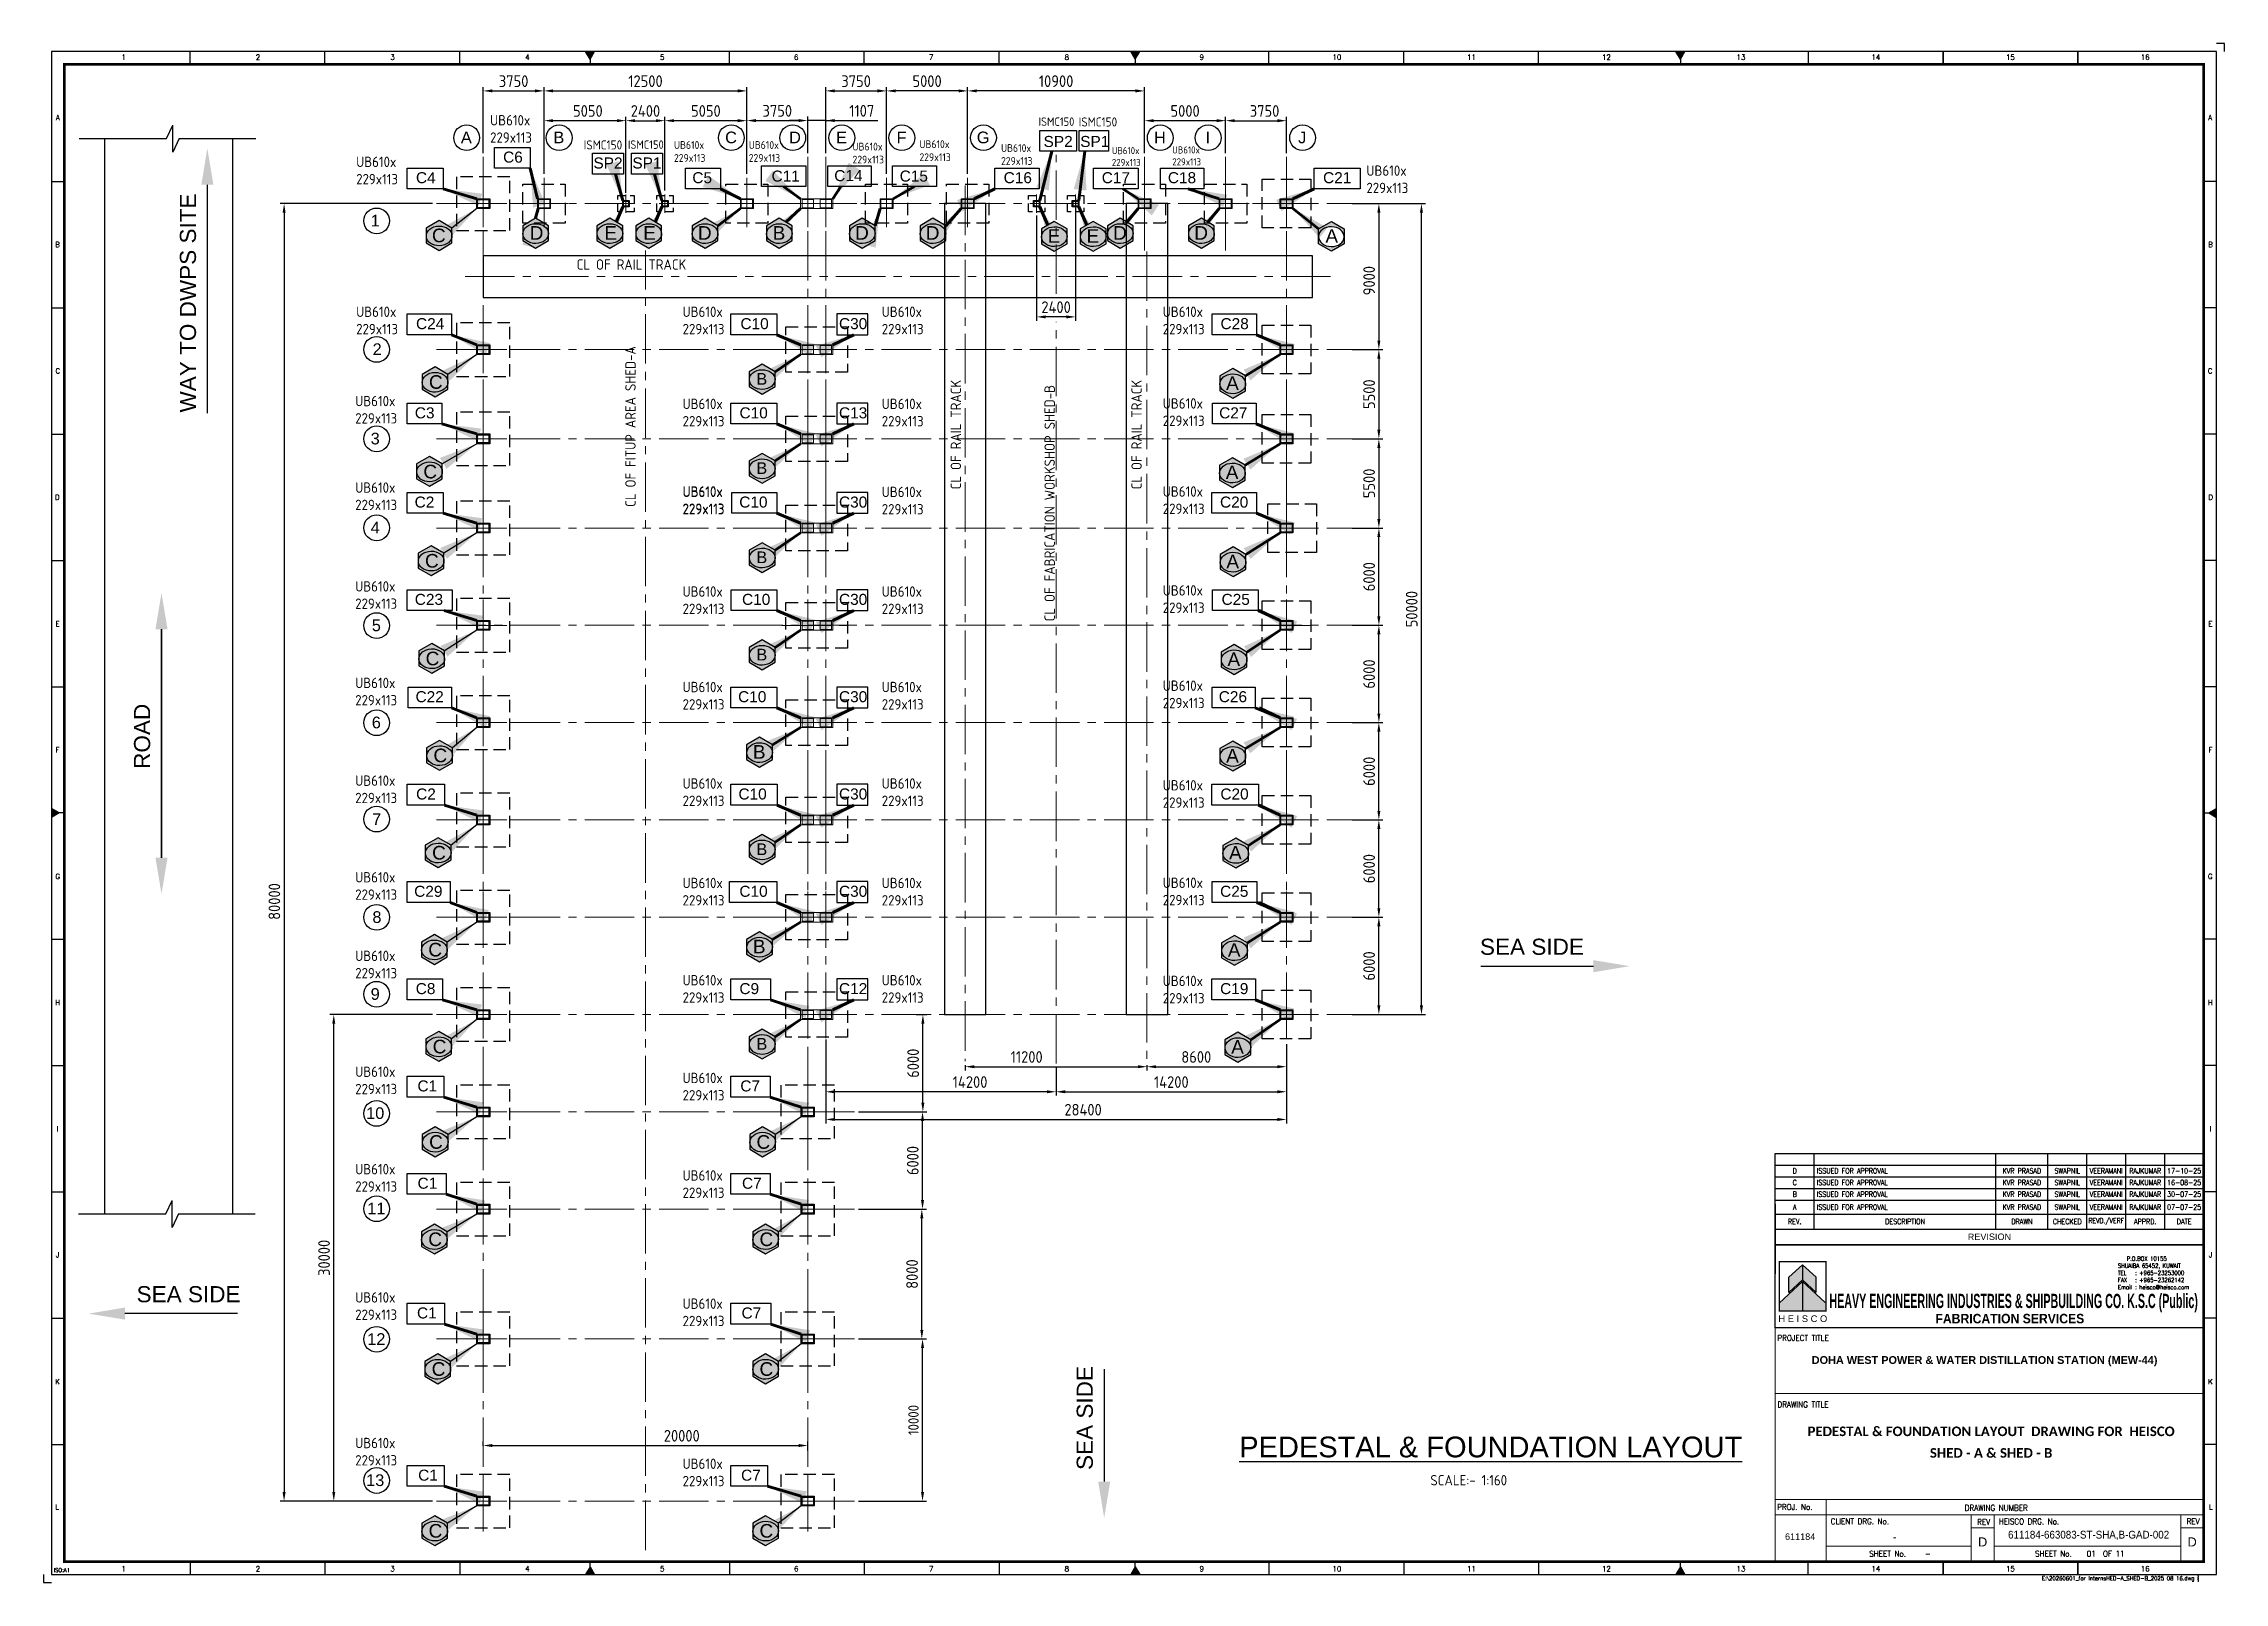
# Model space of a CAD drawing. Header units: millimetres. Extents: x -1055 to 11244, y -20673 to 2560.
# Drawn here: x 0 to 840, y 1149 to 1742 of the extents above; entities that cross this region are included whole.
import ezdxf
from ezdxf.enums import TextEntityAlignment as Align

# ---------------------------------------------------------------- set-up
doc = ezdxf.new("R2010")
doc.units = ezdxf.units.MM
doc.linetypes.add('CENTER2', pattern=[28.575, 19.05, -3.175, 3.175, -3.175])
doc.linetypes.add('DASHED2', pattern=[9.525, 6.35, -3.175])
for name, color, linetype in [('BORDER', 6, 'Continuous'), ('HEISCO', 7, 'Continuous'), ('TABLE', 4, 'Continuous')]:
    doc.layers.add(name, color=color, linetype=linetype)
doc.styles.add('ACISOTS', font='isocp.shx')
doc.styles.add('arial', font='arial.ttf')
doc.styles.add('HEISCO', font='ariblk.ttf')
doc.styles.add('HEISCO.', font='arial.ttf')
doc.styles.add('LOGO', font='ROMANS.SHX')
doc.styles.add('ROMANS', font='romans.shx', dxfattribs={"width": 0.8})
doc.styles.get("Standard").update_dxf_attribs({"font": 'arial.ttf'})
doc.dimstyles.new('ISO-25', dxfattribs={"dimtxt": 4, "dimasz": 3.5, "dimexe": 1.5, "dimexo": 1.5, "dimgap": 1.5, "dimtad": 1, "dimtxsty": 'Standard', "dimcen": 0, "dimadec": 0, "dimazin": 0, "dimtfac": 1, "dimtmove": 0, "dimatfit": 3, "dimfxl": 1, "dimarcsym": 0})

msp = doc.modelspace()

# ---------------------------------------------------------------- texts
at = {"color": 3}
for s, height, p in [('A', 4.500025, (162.820661, 1705.677558)), ('B', 4.500025, (198.459863, 1705.677558)), ('C', 4.500025, (264.781071, 1705.677558)), ('D', 4.500025, (289.431672, 1705.677558)), ('E', 4.500025, (307.336406, 1705.677558)), ('F', 4.500025, (330.461621, 1705.677558)), ('G', 4.500025, (361.89011, 1705.677558)), ('SP2', 4.25, (390.775733, 1704.120962)), ('SP1', 4.25, (404.895631, 1704.120962)), ('H', 4.500025, (429.986286, 1705.677558)), ('I', 4.500025, (448.438089, 1705.677558)), ('J', 4.500025, (484.806761, 1705.677558)), ('C6', 4.25, (180.782204, 1698.096485)), ('SP2', 4.25, (217.395485, 1695.830008)), ('SP1', 4.25, (232.395485, 1695.830008)), ('C4', 4.25, (147.214529, 1690.163487)), ('C5', 4.25, (253.672637, 1690.163487)), ('C11', 4.25, (285.83557, 1690.780518)), ('C14', 4.25, (309.981263, 1690.957221)), ('C21', 4.25, (498.268013, 1690.163487)), ('1', 4.500025, (127.725956, 1673.607967)), ('C24', 4.25, (148.893245, 1633.913487)), ('C10', 4.25, (273.85332, 1633.913487)), ('C30', 4.25, (311.809348, 1633.913487)), ('C28', 4.25, (458.763263, 1633.913487)), ('2', 4.500025, (128.474898, 1624.077599)), ('C3', 4.25, (146.784687, 1599.538487)), ('C10', 4.25, (273.491579, 1599.538487)), ('C13', 4.25, (311.809348, 1599.538487)), ('C27', 4.25, (458.243324, 1599.538487)), ('3', 4.500025, (127.725956, 1589.63789)), ('C2', 4.25, (146.699167, 1565.163487)), ('C10', 4.25, (273.384414, 1565.163487)), ('C30', 4.25, (311.809348, 1565.163487)), ('C20', 4.25, (458.568246, 1565.163487)), ('4', 4.500025, (127.725956, 1555.340624)), ('C23', 4.25, (148.416771, 1527.663487)), ('C10', 4.25, (274.459904, 1527.663487)), ('C30', 4.25, (311.809348, 1527.663487)), ('C25', 4.25, (459.17171, 1527.663487)), ('5', 4.500025, (128.159079, 1517.658043)), ('C22', 4.25, (148.699438, 1490.163487)), ('C10', 4.25, (272.953553, 1490.163487)), ('C30', 4.25, (311.809348, 1490.163487)), ('C26', 4.25, (458.086635, 1490.163487)), ('6', 4.500025, (128.159079, 1480.229305)), ('C2', 4.25, (147.283227, 1452.663487)), ('C10', 4.25, (273.08306, 1452.663487)), ('C30', 4.25, (311.809348, 1452.663487)), ('C20', 4.25, (458.716936, 1452.663487)), ('7', 4.500025, (128.30686, 1442.962729)), ('C29', 4.25, (148.179299, 1415.163487)), ('C10', 4.25, (273.443837, 1415.163487)), ('C30', 4.25, (311.809348, 1415.163487)), ('C25', 4.25, (458.614666, 1415.163487)), ('8', 4.500025, (128.39623, 1405.237223)), ('9', 4.500025, (127.725956, 1375.588297)), ('C8', 4.25, (147.120782, 1377.663487)), ('C9', 4.25, (271.799626, 1377.663487)), ('C12', 4.25, (311.809348, 1377.663487)), ('C19', 4.25, (458.614666, 1377.663487)), ('C1', 4.25, (147.795245, 1340.163487)), ('C7', 4.25, (272.153315, 1340.163487)), ('10', 4.5000248, (127.725956, 1329.670519)), ('C1', 4.25, (147.833338, 1302.663487)), ('C7', 4.25, (272.798082, 1302.663487)), ('11', 4.5000248, (128.159079, 1292.930414)), ('C1', 4.25, (147.616679, 1252.678283)), ('C7', 4.25, (272.628794, 1252.663487)), ('12', 4.5000248, (128.159079, 1242.619124)), ('13', 4.5000248, (127.725956, 1188.227483)), ('C1', 4.25, (148.063907, 1190.163487)), ('C7', 4.25, (272.447001, 1190.163487))]:
    msp.add_text(s, height=height, dxfattribs=at).set_placement(p, align=Align.MIDDLE_CENTER)
at = {"color": 1}
for s, height, p in [('C15', 4.25, (335.188271, 1690.785769)), ('C16', 4.25, (375.237663, 1690.163487)), ('C17', 4.25, (413.020058, 1690.163487)), ('C18', 4.25, (438.481611, 1690.163487)), ('D', 5.250029, (189.864219, 1668.875571)), ('D', 5.250029, (254.659996, 1668.875571)), ('D', 5.250029, (315.221009, 1668.875571)), ('D', 5.250029, (315.221009, 1668.875571)), ('D', 5.250029, (342.435908, 1668.875571)), ('D', 5.250029, (414.596009, 1668.875571)), ('D', 5.250029, (414.596009, 1668.875571)), ('D', 5.250029, (445.846009, 1668.875571)), ('D', 5.250029, (445.846009, 1668.875571))]:
    msp.add_text(s, height=height, dxfattribs=at).set_placement(p, align=Align.MIDDLE_CENTER)
at = {"color": 130}
for s, p in [('WAY TO DWPS SITE', (55.5844, 1599.675326)), ('SEA SIDE', (401.035003, 1192.164431))]:
    msp.add_text(s, height=6.216, rotation=90, dxfattribs=at).set_placement(p, align=Align.MIDDLE_LEFT)
at = {"color": 3}
for p in [(149.571878, 1667.907292), (148.425892, 1611.427507), (146.267309, 1576.904868), (146.900491, 1542.529868), (147.139187, 1504.88223), (150.153821, 1467.529868), (149.629333, 1430.029868), (148.161854, 1392.677507), (149.858011, 1355.325146), (148.490458, 1318.563339), (274.577946, 1318.563339), (148.153238, 1281.063339), (148.153238, 1281.063339), (275.73325, 1281.063339), (149.467968, 1231.063339), (275.73325, 1231.063339), (148.285991, 1168.710977), (275.73325, 1168.710977)]:
    msp.add_text('C', height=5.250029, dxfattribs=at).set_placement(p, align=Align.MIDDLE_LEFT)
at = {"color": 5}
for p in [(218.423685, 1668.875571), (218.423685, 1668.875571), (233.423685, 1668.875571), (233.423685, 1668.875571), (389.170316, 1667.694462), (389.170316, 1667.694462), (404.170316, 1667.694462), (404.170316, 1667.694462)]:
    msp.add_text('E', height=5.250029, dxfattribs=at).set_placement(p, align=Align.MIDDLE_CENTER)
at = {"color": 4}
for height, p in [(5.250029, (283.252695, 1668.875571)), (5.250029, (283.252695, 1668.875571)), (4.500025, (276.641162, 1612.625571)), (4.500025, (276.641162, 1578.250571)), (4.500025, (276.641162, 1543.875571)), (4.500025, (276.641162, 1506.375571)), (5.250029, (275.641162, 1468.875571)), (4.500025, (276.641162, 1431.375571)), (5.250029, (275.641162, 1393.875571)), (4.500025, (276.641162, 1356.375571))]:
    msp.add_text('B', height=height, dxfattribs=at).set_placement(p, align=Align.MIDDLE_CENTER)
at = {"color": 2}
for p in [(496.164991, 1667.694462), (457.909137, 1611.001546), (457.780108, 1576.626546), (458.016075, 1542.251546), (458.433938, 1504.603908), (457.927884, 1467.399185), (459.059947, 1430.046823), (458.588958, 1392.546823), (459.870198, 1355.194462)]:
    msp.add_text('A', height=5.250029, dxfattribs=at).set_placement(p, align=Align.MIDDLE_CENTER)
at = {"color": 130}
for s, height, p in [('SEA SIDE', 6.216, (553.254662, 1393.792609)), ('SEA SIDE', 6.216, (35.803474, 1259.901054)), ('%%UPEDESTAL & FOUNDATION LAYOUT', 8, (460.556194, 1201.028194))]:
    msp.add_text(s, height=height, dxfattribs=at).set_placement(p, align=Align.MIDDLE_LEFT)
at = {"attachment_point": 1, "style": 'ACISOTS'}
for s, insert, char_height, width in [('UB610x 229x113', (171.983614, 1714.294083), 4, 12.88745738), ('ISMC150', (383.242413, 1713.388417), 3.25, 28.42735334), ('ISMC150', (398.672977, 1713.388417), 3.5, 28.42735334), ('UB610x 229x113', (120.394188, 1698.271701), 4, 12.88745738), ('ISMC150', (208.019996, 1704.533087), 3.5, 28.42735334), ('ISMC150', (225.071975, 1704.533087), 3.25, 28.42735334), ('UB610x 229x113', (242.810335, 1704.258881), 3, 12.88745738), ('UB610x 229x113', (271.608013, 1704.258881), 3, 12.88745738), ('UB610x 229x113', (311.585269, 1703.634925), 3, 12.88745738), ('UB610x 229x113', (337.348957, 1704.55686), 3, 12.88745738), ('UB610x 229x113', (368.787915, 1703.090831), 3, 12.88745738), ('UB610x 229x113', (411.46657, 1701.973689), 2.75, 12.88745738), ('UB610x 229x113', (434.747023, 1702.221827), 2.75, 6.44372869), ('UB610x 229x113', (509.5297, 1694.883208), 4, 12.88745738), ('UB610x 229x113', (120.394188, 1640.49923), 4, 12.88745738), ('UB610x 229x113', (246.123152, 1640.49923), 4, 12.88745738), ('UB610x 229x113', (322.841828, 1640.49923), 4, 12.88745738), ('UB610x 229x113', (431.08677, 1640.49923), 4, 12.88745738), ('UB610x 229x113', (120.021556, 1606.097419), 4, 12.88745738), ('UB610x 229x113', (246.123152, 1605.001697), 4, 12.88745738), ('UB610x 229x113', (322.841828, 1605.001697), 4, 12.88745738), ('UB610x 229x113', (431.08677, 1605.170176), 4, 12.88745738), ('UB610x 229x113', (120.021556, 1572.732006), 4, 12.88745738), ('UB610x 229x113', (246.123152, 1571.27904), 4, 12.88745738), ('UB610x 229x113', (246.123152, 1571.067477), 4, 12.88745738), ('UB610x 229x113', (322.841828, 1571.067477), 4, 12.88745738), ('UB610x 229x113', (431.08677, 1571.232029), 4, 12.88745738), ('UB610x 229x113', (120.021556, 1534.676082), 4, 12.88745738), ('UB610x 229x113', (246.123152, 1532.678647), 4, 12.88745738), ('UB610x 229x113', (322.841828, 1532.678647), 4, 12.88745738), ('UB610x 229x113', (431.08677, 1533.12116), 4, 12.88745738), ('UB610x 229x113', (120.021556, 1497.46977), 4, 12.88745738), ('UB610x 229x113', (246.123152, 1495.888467), 4, 12.88745738), ('UB610x 229x113', (322.841828, 1495.888467), 4, 12.88745738), ('UB610x 229x113', (431.08677, 1496.401198), 4, 12.88745738), ('UB610x 229x113', (120.021556, 1459.805723), 4, 12.88745738), ('UB610x 229x113', (246.123152, 1458.71), 4, 12.88745738), ('UB610x 229x113', (322.841828, 1458.71), 4, 12.88745738), ('UB610x 229x113', (431.08677, 1458.012147), 4, 12.88745738), ('UB610x 229x113', (120.021556, 1422.558118), 4, 12.88745738), ('UB610x 229x113', (246.123152, 1420.366673), 4, 12.88745738), ('UB610x 229x113', (322.841828, 1420.366673), 4, 12.88745738), ('UB610x 229x113', (431.08677, 1420.457641), 4, 12.88745738), ('UB610x 229x113', (120.021556, 1392.2889), 4, 12.88745738), ('UB610x 229x113', (246.123152, 1382.896991), 4, 12.88745738), ('UB610x 229x113', (322.841828, 1382.896991), 4, 12.88745738), ('UB610x 229x113', (431.08677, 1382.624953), 4, 12.88745738), ('UB610x 229x113', (120.021556, 1347.642567), 4, 12.88745738), ('UB610x 229x113', (246.123152, 1345.233165), 4, 12.88745738), ('UB610x 229x113', (120.021556, 1310.075813), 4, 12.88745738), ('UB610x 229x113', (246.123152, 1307.666412), 4, 12.88745738), ('UB610x 229x113', (120.021556, 1260.66631), 4, 12.88745738), ('UB610x 229x113', (246.123152, 1258.256909), 4, 12.88745738), ('UB610x 229x113', (120.021556, 1204.559437), 4, 12.88745738), ('UB610x 229x113', (246.123152, 1196.570369), 4, 12.88745738)]:
    msp.add_mtext(s, dxfattribs=dict(at, insert=insert, char_height=char_height, width=width))
at = {"char_height": 4, "attachment_point": 5, "style": 'ACISOTS'}
for s, insert in [('CL OF RAIL TRACK', (226.425453, 1656.709313)), ('SCALE:- 1:160', (548.939995, 1188.204658))]:
    msp.add_mtext(s, dxfattribs=dict(at, insert=insert))
at = {"char_height": 4, "attachment_point": 5, "rotation": 90, "style": 'ACISOTS'}
for s, insert in [('CL OF FITUP AREA SHED-A', (226.066547, 1594.27598)), ('CL OF RAIL TRACK', (351.387947, 1591.15098)), ('CL OF FABRICATION WORKSHOP SHED-B', (387.51962, 1564.741119)), ('CL OF RAIL TRACK', (421.006614, 1591.15098))]:
    msp.add_mtext(s, dxfattribs=dict(at, insert=insert))
at = {"layer": 'BORDER', "color": 3, "style": 'ROMANS', "width": 0.9}
for s, p in [('PROJECT TITLE', (667.835598, 1241.922219)), ('DRAWING TITLE', (667.862622, 1216.296646)), ('PROJ. No.', (667.740022, 1176.779741)), ('DRAWING NUMBER', (739.989395, 1176.431458)), ('CLIENT DRG. No.', (688.371815, 1171.23447)), ('HEISCO DRG. No.', (753.126802, 1171.214711)), ('SHEET No.    -', (703.198275, 1158.762709)), ('SHEET No.   01  OF 11', (767.084417, 1158.762709))]:
    msp.add_text(s, height=2.25, dxfattribs=at).set_placement(p)
for p in [(747.275128, 1171.008653), (827.971349, 1171.219813)]:
    msp.add_text('REV', height=2.25, dxfattribs=at).set_placement(p, align=Align.CENTER)
at = {"layer": 'BORDER', "color": 7, "style": 'arial'}
for s, insert, char_height, width, attachment_point in [('{\\fArial|b1|i0|c0|p34;DOHA WEST POWER & WATER DISTILLATION STATION (MEW-44)}', (747.638963, 1234.081652), 3, 163.24464911, 5), ('{\\fCalibri|b1|i0|c0|p2;\\H1.2308x;PEDESTAL & FOUNDATION LAYOUT  DRAWING FOR  HEISCO}', (750.147595, 1207.038375), 3, 163.24464911, 5), ('{\\fCalibri|b1|i0|c0|p2;\\H1.2308x;SHED - A & SHED - B}', (750.147595, 1198.719101), 3, 163.24464911, 5), ('611184', (676.592841, 1167.728869), 2.5, 24.94987634, 2), ('{\\W0.9;611184-663083-ST-SHA,B-GAD-002}', (787.702561, 1168.73047), 3, 43.61317739, 2), ('-', (712.959319, 1167.836301), 3, 47.48534094, 2), ('D', (746.898523, 1164.426289), 3.5, 6.29727831, 5), ('D', (827.594743, 1164.426289), 3.5, 8.40928889, 5)]:
    msp.add_mtext(s, dxfattribs=dict(at, insert=insert, char_height=char_height, width=width, attachment_point=attachment_point))

# ---------------------------------------------------------------- blocks, each defined once
blk = doc.blocks.new('*D27743')
at = {"color": 0, "lineweight": -2}
for p, q in [((504.09, 1680.16), (532.22, 1680.16)), ((530.72, 1371.16), (530.72, 1676.66)), ((504.09, 1367.66), (532.22, 1367.66))]:
    blk.add_line(p, q, dxfattribs=at)
at = {"color": 0}
for points in [[(531.3, 1676.66), (530.13, 1676.66), (530.72, 1680.16)], [(530.13, 1371.16), (531.3, 1371.16), (530.72, 1367.66)]]:
    blk.add_solid(points, dxfattribs=at)
at = {"layer": 'Defpoints', "color": 0}
for p in [(502.59, 1680.16), (530.72, 1680.16), (502.59, 1367.66)]:
    blk.add_point(p, dxfattribs=at)
at = {"color": 0, "insert": (526.97, 1523.91), "char_height": 4.5, "attachment_point": 5, "rotation": 90, "style": 'ACISOTS'}
blk.add_mtext('50000', dxfattribs=at)
blk = doc.blocks.new('*D27744')
at = {"color": 0, "lineweight": -2}
for p, q in [((504.09, 1680.16), (515.82, 1680.16)), ((514.32, 1676.66), (514.32, 1627.41)), ((504.09, 1623.91), (515.82, 1623.91))]:
    blk.add_line(p, q, dxfattribs=at)
at = {"color": 0}
for points in [[(514.9, 1676.66), (513.73, 1676.66), (514.32, 1680.16)], [(513.73, 1627.41), (514.9, 1627.41), (514.32, 1623.91)]]:
    blk.add_solid(points, dxfattribs=at)
at = {"layer": 'Defpoints', "color": 0}
for p in [(502.59, 1680.16), (502.59, 1623.91), (514.32, 1623.91)]:
    blk.add_point(p, dxfattribs=at)
at = {"color": 0, "insert": (510.57, 1650.49), "char_height": 4.5, "attachment_point": 5, "rotation": 90, "style": 'ACISOTS'}
blk.add_mtext('9000', dxfattribs=at)
blk = doc.blocks.new('*D27745')
at = {"color": 0, "lineweight": -2}
for p, q in [((504.09, 1623.91), (515.82, 1623.91)), ((514.32, 1620.41), (514.32, 1593.04)), ((504.09, 1589.54), (515.82, 1589.54))]:
    blk.add_line(p, q, dxfattribs=at)
at = {"color": 0}
for points in [[(514.9, 1620.41), (513.73, 1620.41), (514.32, 1623.91)], [(513.73, 1593.04), (514.9, 1593.04), (514.32, 1589.54)]]:
    blk.add_solid(points, dxfattribs=at)
at = {"layer": 'Defpoints', "color": 0}
for p in [(502.59, 1623.91), (502.59, 1589.54), (514.32, 1589.54)]:
    blk.add_point(p, dxfattribs=at)
at = {"color": 0, "insert": (510.57, 1606.72), "char_height": 4.5, "attachment_point": 5, "rotation": 90, "style": 'ACISOTS'}
blk.add_mtext('5500', dxfattribs=at)
blk = doc.blocks.new('*D27746')
at = {"color": 0, "lineweight": -2}
for p, q in [((504.09, 1589.54), (515.82, 1589.54)), ((514.32, 1586.04), (514.32, 1558.66)), ((504.09, 1555.16), (515.82, 1555.16))]:
    blk.add_line(p, q, dxfattribs=at)
at = {"color": 0}
for points in [[(514.9, 1586.04), (513.73, 1586.04), (514.32, 1589.54)], [(513.73, 1558.66), (514.9, 1558.66), (514.32, 1555.16)]]:
    blk.add_solid(points, dxfattribs=at)
at = {"layer": 'Defpoints', "color": 0}
for p in [(502.59, 1589.54), (502.59, 1555.16), (514.32, 1555.16)]:
    blk.add_point(p, dxfattribs=at)
at = {"color": 0, "insert": (510.57, 1572.35), "char_height": 4.5, "attachment_point": 5, "rotation": 90, "style": 'ACISOTS'}
blk.add_mtext('5500', dxfattribs=at)
blk = doc.blocks.new('*D27747')
at = {"color": 0, "lineweight": -2}
for p, q in [((504.09, 1405.16), (515.82, 1405.16)), ((514.32, 1371.16), (514.32, 1401.66)), ((504.09, 1367.66), (515.82, 1367.66))]:
    blk.add_line(p, q, dxfattribs=at)
at = {"color": 0}
for points in [[(514.9, 1401.66), (513.73, 1401.66), (514.32, 1405.16)], [(513.73, 1371.16), (514.9, 1371.16), (514.32, 1367.66)]]:
    blk.add_solid(points, dxfattribs=at)
at = {"layer": 'Defpoints', "color": 0}
for p in [(502.59, 1405.16), (514.32, 1405.16), (502.59, 1367.66)]:
    blk.add_point(p, dxfattribs=at)
at = {"color": 0, "insert": (510.57, 1386.41), "char_height": 4.5, "attachment_point": 5, "rotation": 90, "style": 'ACISOTS'}
blk.add_mtext('6000', dxfattribs=at)
blk = doc.blocks.new('*D27748')
at = {"color": 0, "lineweight": -2}
for p, q in [((504.09, 1442.66), (515.82, 1442.66)), ((514.32, 1408.66), (514.32, 1439.16)), ((504.09, 1405.16), (515.82, 1405.16))]:
    blk.add_line(p, q, dxfattribs=at)
at = {"color": 0}
for points in [[(514.9, 1439.16), (513.73, 1439.16), (514.32, 1442.66)], [(513.73, 1408.66), (514.9, 1408.66), (514.32, 1405.16)]]:
    blk.add_solid(points, dxfattribs=at)
at = {"layer": 'Defpoints', "color": 0}
for p in [(502.59, 1442.66), (514.32, 1442.66), (502.59, 1405.16)]:
    blk.add_point(p, dxfattribs=at)
at = {"color": 0, "insert": (510.57, 1423.91), "char_height": 4.5, "attachment_point": 5, "rotation": 90, "style": 'ACISOTS'}
blk.add_mtext('6000', dxfattribs=at)
blk = doc.blocks.new('*D27749')
at = {"color": 0, "lineweight": -2}
for p, q in [((504.09, 1480.16), (515.82, 1480.16)), ((514.32, 1446.16), (514.32, 1476.66)), ((504.09, 1442.66), (515.82, 1442.66))]:
    blk.add_line(p, q, dxfattribs=at)
at = {"color": 0}
for points in [[(514.9, 1476.66), (513.73, 1476.66), (514.32, 1480.16)], [(513.73, 1446.16), (514.9, 1446.16), (514.32, 1442.66)]]:
    blk.add_solid(points, dxfattribs=at)
at = {"layer": 'Defpoints', "color": 0}
for p in [(502.59, 1480.16), (514.32, 1480.16), (502.59, 1442.66)]:
    blk.add_point(p, dxfattribs=at)
at = {"color": 0, "insert": (510.57, 1461.41), "char_height": 4.5, "attachment_point": 5, "rotation": 90, "style": 'ACISOTS'}
blk.add_mtext('6000', dxfattribs=at)
blk = doc.blocks.new('*D27750')
at = {"color": 0, "lineweight": -2}
for p, q in [((504.09, 1517.66), (515.82, 1517.66)), ((514.32, 1483.66), (514.32, 1514.16)), ((504.09, 1480.16), (515.82, 1480.16))]:
    blk.add_line(p, q, dxfattribs=at)
at = {"color": 0}
for points in [[(514.9, 1514.16), (513.73, 1514.16), (514.32, 1517.66)], [(513.73, 1483.66), (514.9, 1483.66), (514.32, 1480.16)]]:
    blk.add_solid(points, dxfattribs=at)
at = {"layer": 'Defpoints', "color": 0}
for p in [(502.59, 1517.66), (514.32, 1517.66), (502.59, 1480.16)]:
    blk.add_point(p, dxfattribs=at)
at = {"color": 0, "insert": (510.57, 1498.91), "char_height": 4.5, "attachment_point": 5, "rotation": 90, "style": 'ACISOTS'}
blk.add_mtext('6000', dxfattribs=at)
blk = doc.blocks.new('*D27751')
at = {"color": 0, "lineweight": -2}
for p, q in [((504.09, 1555.16), (515.82, 1555.16)), ((514.32, 1521.16), (514.32, 1551.66)), ((504.09, 1517.66), (515.82, 1517.66))]:
    blk.add_line(p, q, dxfattribs=at)
at = {"color": 0}
for points in [[(514.9, 1551.66), (513.73, 1551.66), (514.32, 1555.16)], [(513.73, 1521.16), (514.9, 1521.16), (514.32, 1517.66)]]:
    blk.add_solid(points, dxfattribs=at)
at = {"layer": 'Defpoints', "color": 0}
for p in [(502.59, 1555.16), (514.32, 1555.16), (502.59, 1517.66)]:
    blk.add_point(p, dxfattribs=at)
at = {"color": 0, "insert": (510.57, 1536.41), "char_height": 4.5, "attachment_point": 5, "rotation": 90, "style": 'ACISOTS'}
blk.add_mtext('6000', dxfattribs=at)
blk = doc.blocks.new('*D27752')
at = {"color": 0, "lineweight": -2}
for p, q in [((313.82, 1242.66), (340.05, 1242.66)), ((338.55, 1183.66), (338.55, 1239.16)), ((313.82, 1180.16), (340.05, 1180.16))]:
    blk.add_line(p, q, dxfattribs=at)
at = {"color": 0}
for points in [[(339.13, 1239.16), (337.97, 1239.16), (338.55, 1242.66)], [(337.97, 1183.66), (339.13, 1183.66), (338.55, 1180.16)]]:
    blk.add_solid(points, dxfattribs=at)
at = {"layer": 'Defpoints', "color": 0}
for p in [(312.32, 1242.66), (338.55, 1242.66), (312.32, 1180.16)]:
    blk.add_point(p, dxfattribs=at)
at = {"color": 0, "insert": (335.05, 1211.41), "char_height": 4, "attachment_point": 5, "rotation": 90, "style": 'ACISOTS'}
blk.add_mtext('10000', dxfattribs=at)
blk = doc.blocks.new('*D27753')
at = {"color": 0, "lineweight": -2}
for p, q in [((313.82, 1292.66), (339.77, 1292.66)), ((338.27, 1246.16), (338.27, 1289.16)), ((313.82, 1242.66), (339.77, 1242.66))]:
    blk.add_line(p, q, dxfattribs=at)
at = {"color": 0}
for points in [[(338.86, 1289.16), (337.69, 1289.16), (338.27, 1292.66)], [(337.69, 1246.16), (338.86, 1246.16), (338.27, 1242.66)]]:
    blk.add_solid(points, dxfattribs=at)
at = {"layer": 'Defpoints', "color": 0}
for p in [(312.32, 1292.66), (338.27, 1292.66), (312.32, 1242.66)]:
    blk.add_point(p, dxfattribs=at)
at = {"color": 0, "insert": (334.52, 1267.66), "char_height": 4.5, "attachment_point": 5, "rotation": 90, "style": 'ACISOTS'}
blk.add_mtext('8000', dxfattribs=at)
blk = doc.blocks.new('*D27754')
at = {"color": 0, "lineweight": -2}
for p, q in [((313.82, 1330.16), (340.04, 1330.16)), ((338.54, 1296.16), (338.54, 1326.66)), ((313.82, 1292.66), (340.04, 1292.66))]:
    blk.add_line(p, q, dxfattribs=at)
at = {"color": 0}
for points in [[(339.12, 1326.66), (337.96, 1326.66), (338.54, 1330.16)], [(337.96, 1296.16), (339.12, 1296.16), (338.54, 1292.66)]]:
    blk.add_solid(points, dxfattribs=at)
at = {"layer": 'Defpoints', "color": 0}
for p in [(312.32, 1330.16), (338.54, 1330.16), (312.32, 1292.66)]:
    blk.add_point(p, dxfattribs=at)
at = {"color": 0, "insert": (334.79, 1311.41), "char_height": 4.5, "attachment_point": 5, "rotation": 90, "style": 'ACISOTS'}
blk.add_mtext('6000', dxfattribs=at)
blk = doc.blocks.new('*D27755')
at = {"color": 0, "lineweight": -2}
for p, q in [((336.08, 1367.66), (340.18, 1367.66)), ((338.68, 1333.66), (338.68, 1364.16)), ((313.82, 1330.16), (340.18, 1330.16))]:
    blk.add_line(p, q, dxfattribs=at)
at = {"color": 0}
for points in [[(339.26, 1364.16), (338.1, 1364.16), (338.68, 1367.66)], [(338.1, 1333.66), (339.26, 1333.66), (338.68, 1330.16)]]:
    blk.add_solid(points, dxfattribs=at)
at = {"layer": 'Defpoints', "color": 0}
for p in [(334.58, 1367.66), (338.68, 1367.66), (312.32, 1330.16)]:
    blk.add_point(p, dxfattribs=at)
at = {"color": 0, "insert": (334.93, 1348.91), "char_height": 4.5, "attachment_point": 5, "rotation": 90, "style": 'ACISOTS'}
blk.add_mtext('6000', dxfattribs=at)
blk = doc.blocks.new('*D27756')
at = {"color": 0, "lineweight": -2}
for p, q in [((169.32, 1201.47), (169.32, 1203.09)), ((172.82, 1201.59), (290.82, 1201.59)), ((294.32, 1199.71), (294.32, 1203.09))]:
    blk.add_line(p, q, dxfattribs=at)
at = {"color": 0}
for points in [[(172.82, 1202.17), (172.82, 1201), (169.32, 1201.59)], [(290.82, 1201), (290.82, 1202.17), (294.32, 1201.59)]]:
    blk.add_solid(points, dxfattribs=at)
at = {"layer": 'Defpoints', "color": 0}
for p in [(294.32, 1201.59), (169.32, 1199.97), (294.32, 1198.21)]:
    blk.add_point(p, dxfattribs=at)
at = {"color": 0, "insert": (245.81, 1205.34), "char_height": 4.5, "attachment_point": 5, "style": 'ACISOTS'}
blk.add_mtext('20000', dxfattribs=at)
blk = doc.blocks.new('*D27757')
at = {"color": 0, "lineweight": -2}
for p, q in [((301.24, 1358.02), (301.24, 1325.74)), ((478.74, 1356.21), (478.74, 1325.74)), ((304.74, 1327.24), (475.24, 1327.24))]:
    blk.add_line(p, q, dxfattribs=at)
at = {"color": 0}
for points in [[(304.74, 1327.82), (304.74, 1326.66), (301.24, 1327.24)], [(475.24, 1326.66), (475.24, 1327.82), (478.74, 1327.24)]]:
    blk.add_solid(points, dxfattribs=at)
at = {"layer": 'Defpoints', "color": 0}
for p in [(301.24, 1359.52), (478.74, 1357.71), (478.74, 1327.24)]:
    blk.add_point(p, dxfattribs=at)
at = {"color": 0, "insert": (400.38, 1330.99), "char_height": 4.5, "attachment_point": 5, "style": 'ACISOTS'}
blk.add_mtext('28400', dxfattribs=at)
blk = doc.blocks.new('*D27758')
at = {"color": 0, "lineweight": -2}
for p, q in [((169.32, 1699.66), (169.32, 1725.11)), ((172.82, 1723.61), (189.26, 1723.61)), ((192.76, 1691.62), (192.76, 1725.11))]:
    blk.add_line(p, q, dxfattribs=at)
at = {"color": 0}
for points in [[(172.82, 1724.2), (172.82, 1723.03), (169.32, 1723.61)], [(189.26, 1723.03), (189.26, 1724.2), (192.76, 1723.61)]]:
    blk.add_solid(points, dxfattribs=at)
at = {"layer": 'Defpoints', "color": 0}
for p in [(192.76, 1723.61), (169.32, 1698.16), (192.76, 1690.12)]:
    blk.add_point(p, dxfattribs=at)
at = {"color": 0, "insert": (181.04, 1727.36), "char_height": 4.5, "attachment_point": 5, "style": 'ACISOTS'}
blk.add_mtext('3750', dxfattribs=at)
blk = doc.blocks.new('*D27759')
at = {"color": 0, "lineweight": -2}
for p, q in [((192.76, 1691.62), (192.76, 1725.11)), ((196.26, 1723.61), (267.39, 1723.61)), ((270.89, 1691.62), (270.89, 1725.11))]:
    blk.add_line(p, q, dxfattribs=at)
at = {"color": 0}
for points in [[(196.26, 1724.2), (196.26, 1723.03), (192.76, 1723.61)], [(267.39, 1723.03), (267.39, 1724.2), (270.89, 1723.61)]]:
    blk.add_solid(points, dxfattribs=at)
at = {"layer": 'Defpoints', "color": 0}
for p in [(270.89, 1723.61), (192.76, 1690.12), (270.89, 1690.12)]:
    blk.add_point(p, dxfattribs=at)
at = {"color": 0, "insert": (231.82, 1727.36), "char_height": 4.5, "attachment_point": 5, "style": 'ACISOTS'}
blk.add_mtext('12500', dxfattribs=at)
blk = doc.blocks.new('*D27760')
at = {"color": 0, "lineweight": -2}
for p, q in [((270.89, 1691.62), (270.89, 1713.68)), ((294.32, 1699.66), (294.32, 1713.68)), ((274.39, 1712.18), (290.82, 1712.18))]:
    blk.add_line(p, q, dxfattribs=at)
at = {"color": 0}
for points in [[(274.39, 1712.76), (274.39, 1711.59), (270.89, 1712.18)], [(290.82, 1711.59), (290.82, 1712.76), (294.32, 1712.18)]]:
    blk.add_solid(points, dxfattribs=at)
at = {"layer": 'Defpoints', "color": 0}
for p in [(294.32, 1712.18), (294.32, 1698.16), (270.89, 1690.12)]:
    blk.add_point(p, dxfattribs=at)
at = {"color": 0, "insert": (282.6, 1715.93), "char_height": 4.5, "attachment_point": 5, "style": 'ACISOTS'}
blk.add_mtext('3750', dxfattribs=at)
blk = doc.blocks.new('*D27761')
at = {"color": 0, "lineweight": -2}
for p, q in [((424.05, 1699.66), (424.05, 1713.63)), ((455.3, 1699.66), (455.3, 1713.63)), ((451.8, 1712.13), (427.55, 1712.13))]:
    blk.add_line(p, q, dxfattribs=at)
at = {"color": 0}
for points in [[(427.55, 1712.72), (427.55, 1711.55), (424.05, 1712.13)], [(451.8, 1711.55), (451.8, 1712.72), (455.3, 1712.13)]]:
    blk.add_solid(points, dxfattribs=at)
at = {"layer": 'Defpoints', "color": 0}
for p in [(424.05, 1712.13), (424.05, 1698.16), (455.3, 1698.16)]:
    blk.add_point(p, dxfattribs=at)
at = {"color": 0, "insert": (439.68, 1715.88), "char_height": 4.5, "attachment_point": 5, "style": 'ACISOTS'}
blk.add_mtext('5000', dxfattribs=at)
blk = doc.blocks.new('*D27762')
at = {"color": 0, "lineweight": -2}
for p, q in [((355.93, 1691.62), (355.93, 1725.11)), ((420.55, 1723.61), (359.43, 1723.61)), ((424.05, 1699.66), (424.05, 1725.11))]:
    blk.add_line(p, q, dxfattribs=at)
at = {"color": 0}
for points in [[(359.43, 1724.2), (359.43, 1723.03), (355.93, 1723.61)], [(420.55, 1723.03), (420.55, 1724.2), (424.05, 1723.61)]]:
    blk.add_solid(points, dxfattribs=at)
at = {"layer": 'Defpoints', "color": 0}
for p in [(355.93, 1723.61), (424.05, 1698.16), (355.93, 1690.12)]:
    blk.add_point(p, dxfattribs=at)
at = {"color": 0, "insert": (389.99, 1727.36), "char_height": 4.5, "attachment_point": 5, "style": 'ACISOTS'}
blk.add_mtext('10900', dxfattribs=at)
blk = doc.blocks.new('*D27763')
at = {"color": 0, "lineweight": -2}
for p, q in [((324.68, 1691.62), (324.68, 1725.11)), ((352.43, 1723.61), (328.18, 1723.61)), ((355.93, 1691.62), (355.93, 1725.11))]:
    blk.add_line(p, q, dxfattribs=at)
at = {"color": 0}
for points in [[(328.18, 1724.2), (328.18, 1723.03), (324.68, 1723.61)], [(352.43, 1723.03), (352.43, 1724.2), (355.93, 1723.61)]]:
    blk.add_solid(points, dxfattribs=at)
at = {"layer": 'Defpoints', "color": 0}
for p in [(324.68, 1723.61), (324.68, 1690.12), (355.93, 1690.12)]:
    blk.add_point(p, dxfattribs=at)
at = {"color": 0, "insert": (340.3, 1727.36), "char_height": 4.5, "attachment_point": 5, "style": 'ACISOTS'}
blk.add_mtext('5000', dxfattribs=at)
blk = doc.blocks.new('*D27764')
at = {"color": 0, "lineweight": -2}
for p, q in [((301.24, 1699.66), (301.24, 1725.11)), ((304.74, 1723.61), (321.18, 1723.61)), ((324.68, 1691.62), (324.68, 1725.11))]:
    blk.add_line(p, q, dxfattribs=at)
at = {"color": 0}
for points in [[(304.74, 1724.2), (304.74, 1723.03), (301.24, 1723.61)], [(321.18, 1723.03), (321.18, 1724.2), (324.68, 1723.61)]]:
    blk.add_solid(points, dxfattribs=at)
at = {"layer": 'Defpoints', "color": 0}
for p in [(324.68, 1723.61), (301.24, 1698.16), (324.68, 1690.12)]:
    blk.add_point(p, dxfattribs=at)
at = {"color": 0, "insert": (312.96, 1727.36), "char_height": 4.5, "attachment_point": 5, "style": 'ACISOTS'}
blk.add_mtext('3750', dxfattribs=at)
blk = doc.blocks.new('*D27765')
at = {"color": 0, "lineweight": -2}
for p, q in [((294.32, 1699.66), (294.32, 1713.68)), ((301.24, 1699.66), (301.24, 1713.68)), ((290.82, 1712.18), (287.32, 1712.18)), ((301.24, 1712.18), (294.32, 1712.18)), ((301.24, 1712.18), (321.34, 1712.18)), ((304.74, 1712.18), (308.24, 1712.18))]:
    blk.add_line(p, q, dxfattribs=at)
at = {"color": 0}
for points in [[(290.82, 1711.59), (290.82, 1712.76), (294.32, 1712.18)], [(304.74, 1712.76), (304.74, 1711.59), (301.24, 1712.18)]]:
    blk.add_solid(points, dxfattribs=at)
at = {"layer": 'Defpoints', "color": 0}
for p in [(294.32, 1712.18), (294.32, 1698.16), (301.24, 1698.16)]:
    blk.add_point(p, dxfattribs=at)
at = {"color": 0, "insert": (315.12, 1715.93), "char_height": 4.5, "attachment_point": 5, "style": 'ACISOTS'}
blk.add_mtext('1107', dxfattribs=at)
blk = doc.blocks.new('*D27766')
at = {"color": 0, "lineweight": -2}
for p, q in [((149.82, 1367.66), (110.27, 1367.66)), ((111.77, 1183.66), (111.77, 1364.16)), ((149.82, 1180.16), (110.27, 1180.16))]:
    blk.add_line(p, q, dxfattribs=at)
at = {"color": 0}
for points in [[(112.35, 1364.16), (111.19, 1364.16), (111.77, 1367.66)], [(111.19, 1183.66), (112.35, 1183.66), (111.77, 1180.16)]]:
    blk.add_solid(points, dxfattribs=at)
at = {"layer": 'Defpoints', "color": 0}
for p in [(111.77, 1367.66), (151.32, 1367.66), (151.32, 1180.16)]:
    blk.add_point(p, dxfattribs=at)
at = {"color": 0, "insert": (108.02, 1273.91), "char_height": 4.5, "attachment_point": 5, "rotation": 90, "style": 'ACISOTS'}
blk.add_mtext('30000', dxfattribs=at)
blk = doc.blocks.new('*D27767')
at = {"color": 0, "lineweight": -2}
for p, q in [((149.82, 1680.16), (91.13, 1680.16)), ((92.63, 1676.66), (92.63, 1183.66)), ((149.82, 1180.16), (91.13, 1180.16))]:
    blk.add_line(p, q, dxfattribs=at)
at = {"color": 0}
for points in [[(93.22, 1676.66), (92.05, 1676.66), (92.63, 1680.16)], [(92.05, 1183.66), (93.22, 1183.66), (92.63, 1180.16)]]:
    blk.add_solid(points, dxfattribs=at)
at = {"layer": 'Defpoints', "color": 0}
for p in [(151.32, 1680.16), (92.63, 1180.16), (151.32, 1180.16)]:
    blk.add_point(p, dxfattribs=at)
at = {"color": 0, "insert": (88.88, 1411.23), "char_height": 4.5, "attachment_point": 5, "rotation": 90, "style": 'ACISOTS'}
blk.add_mtext('80000', dxfattribs=at)
blk = doc.blocks.new('A$7E96AC101B69')
blk.add_line((0, 1.17), (21.66, 1.17))
blk.add_solid([(21.66, 0), (21.66, 2.33), (28.66, 1.17)])
blk = doc.blocks.new('A$7E96AE2D43B4')
blk.add_line((2.33, 0), (2.33, 88.02))
blk.add_solid([(4.67, 88.02), (0, 88.02), (2.33, 102.02)])
blk = doc.blocks.new('A$7E96AE352B6D')
blk.add_blockref('A$7E96AE2D43B4', (8.37, 14))
at = {"xscale": -1, "rotation": 180}
blk.add_blockref('A$7E96AE2D43B4', (8.37, 102.02), dxfattribs=at)
at = {"color": 130}
blk.add_text('ROAD', height=6.216, rotation=90, dxfattribs=at).set_placement((3.22, 48.23), align=Align.MIDDLE_LEFT)
blk = doc.blocks.new('A$C61D9601B')
at = {"layer": 'HEISCO'}
for color, points in [(34, [(5.84, -8.9), (5.84, -15.38), (11.66, -10.02), (11.66, -3.54)]), (40, [(11.66, -3.54), (11.66, -10.02), (17.48, -15.38), (17.48, -8.9)]), (142, [(1.66, -19.99), (1.66, -23.3), (11.66, -23.3), (11.66, -10.78)]), (138, [(11.66, -10.78), (11.66, -23.3), (21.66, -23.3), (21.66, -19.99)])]:
    blk.add_hatch(color=color, dxfattribs=at).paths.add_polyline_path(points)
blk.add_line((11.66, -10.78), (11.66, -23.3))
blk.add_line((11.66, -10.78), (11.66, -23.3))
at = {"layer": 'HEISCO', "color": 142, "true_color": 0x00a8e1}
blk.add_line((11.66, -10.78), (1.66, -19.99), dxfattribs=at)
at = {"layer": 'HEISCO', "color": 138, "true_color": 0x004961}
for q in [(11.66, -23.3), (21.38, -19.73), (11.66, -23.3)]:
    blk.add_line((11.66, -10.78), q, dxfattribs=at)
at = {"layer": 'HEISCO', "color": 142, "true_color": 0x00a8e1, "const_width": 0.559}
blk.add_lwpolyline([(21.66, -23.3), (21.66, -2.17), (1.66, -2.17), (1.66, -23.3)], close=True, dxfattribs=at)
at = {"layer": 'HEISCO', "color": 34, "true_color": 0xa85400}
blk.add_lwpolyline([(5.84, -8.9), (11.66, -3.54), (11.66, -10.02), (5.84, -15.38)], close=True, dxfattribs=at)
at = {"layer": 'HEISCO', "color": 40, "true_color": 0xffc038}
blk.add_lwpolyline([(17.48, -8.9), (11.66, -3.54), (11.66, -10.02), (17.48, -15.38)], close=True, dxfattribs=at)
at = {"layer": 'HEISCO', "color": 7, "linetype": 'Continuous', "style": 'HEISCO.'}
blk.add_text('H E I S C O', height=2.8666, dxfattribs=at).set_placement((11.77, -26.65), align=Align.MIDDLE_CENTER)
blk = doc.blocks.new('165-HEISCO')
at = {"layer": 'HEISCO', "color": 6}
blk.add_lwpolyline([(0, 32), (165, 32), (165, 0), (0, 0)], close=True, dxfattribs=at)
at = {"layer": 'HEISCO', "xscale": 0.9, "yscale": 0.9, "zscale": 0.9}
blk.add_blockref('A$C61D9601B', (0.03, 27.46), dxfattribs=at)
at = {"layer": 'HEISCO', "color": 7, "linetype": 'ByBlock', "style": 'HEISCO', "width": 0.471616}
blk.add_text('HEAVY ENGINEERING INDUSTRIES & SHIPBUILDING CO. K.S.C (Public)', height=5.5, dxfattribs=at).set_placement((20.87, 7.57), (162.79, 7.57), align=Align.FIT)
at = {"layer": 'HEISCO', "color": 7, "linetype": 'ByBlock', "style": 'HEISCO', "width": 0.8}
blk.add_text('FABRICATION SERVICES', height=3.6667, dxfattribs=at).set_placement((90.37, 3.51), align=Align.MIDDLE_CENTER)
at = {"layer": 'HEISCO', "color": 3, "insert": (131.98, 27.45), "char_height": 1.65, "width": 30.9183, "attachment_point": 1, "style": 'LOGO'}
blk.add_mtext('\\pxsm1,ql;   {\\W0.9;P.O.BOX 10155\\P\\pt3,4;SHUAIBA 65452, KUWAIT \\P\\pt4;TEL^I: +965-23253000 \\PFAX^I: +965-23262142 \\PEmail^I: heisco@heisco.com}', dxfattribs=at)
blk = doc.blocks.new('A$7E9715B3A1E3B4')
at = {"color": 1, "linetype": 'CENTER2', "lineweight": 0}
for p, q in [((9.95, 19.91), (9.95, 0)), ((0, 9.95), (19.91, 9.95))]:
    blk.add_line(p, q, dxfattribs=at)
at = {"color": 1, "lineweight": 0}
for points in [[(12.45, 8.08), (7.45, 8.08), (7.45, 11.83), (12.45, 11.83)], [(12.14, 8.39), (7.77, 8.39), (7.77, 11.52), (12.14, 11.52)]]:
    blk.add_lwpolyline(points, close=True, dxfattribs=at)
blk = doc.blocks.new('A$7E9715C42723F')
at = {"color": 3, "linetype": 'CENTER2', "lineweight": 0}
for p, q in [((9.95, 19.91), (9.95, 0)), ((0, 9.95), (19.91, 9.95))]:
    blk.add_line(p, q, dxfattribs=at)
at = {"color": 2}
for points in [[(12.45, 8.08), (7.45, 8.08), (7.45, 11.83), (12.45, 11.83)], [(12.14, 8.39), (7.77, 8.39), (7.77, 11.52), (12.14, 11.52)]]:
    blk.add_lwpolyline(points, close=True, dxfattribs=at)
blk = doc.blocks.new('A$7E9715C232F3CA')
at = {"color": 1, "linetype": 'CENTER2', "lineweight": 0}
for p, q in [((9.95, 19.91), (9.95, 0)), ((16.87, 19.91), (16.87, 0)), ((0, 9.95), (26.83, 9.95))]:
    blk.add_line(p, q, dxfattribs=at)
at = {"color": 4, "lineweight": 0}
for points in [[(19.66, 8.08), (7.16, 8.08), (7.16, 11.83), (19.66, 11.83)], [(12.14, 8.39), (7.77, 8.39), (7.77, 11.52), (12.14, 11.52)], [(19.06, 8.39), (14.69, 8.39), (14.69, 11.52), (19.06, 11.52)]]:
    blk.add_lwpolyline(points, close=True, dxfattribs=at)
blk = doc.blocks.new('A$7E9715C29C316')
at = {"color": 3, "linetype": 'CENTER2', "lineweight": 0}
for p, q in [((9.95, 19.91), (9.95, 0)), ((0, 9.95), (19.91, 9.95))]:
    blk.add_line(p, q, dxfattribs=at)
at = {"color": 3}
for points in [[(12.45, 8.08), (7.45, 8.08), (7.45, 11.83), (12.45, 11.83)], [(12.14, 8.39), (7.77, 8.39), (7.77, 11.52), (12.14, 11.52)]]:
    blk.add_lwpolyline(points, close=True, dxfattribs=at)
blk = doc.blocks.new('*D28428')
at = {"color": 0, "lineweight": -2}
for p, q in [((192.76, 1691.62), (192.76, 1713.63)), ((224.32, 1684.38), (224.32, 1713.63)), ((220.82, 1712.13), (196.26, 1712.13))]:
    blk.add_line(p, q, dxfattribs=at)
at = {"color": 0}
for points in [[(196.26, 1712.72), (196.26, 1711.55), (192.76, 1712.13)], [(220.82, 1711.55), (220.82, 1712.72), (224.32, 1712.13)]]:
    blk.add_solid(points, dxfattribs=at)
at = {"layer": 'Defpoints', "color": 0}
for p in [(192.76, 1712.13), (192.76, 1690.12), (224.32, 1682.88)]:
    blk.add_point(p, dxfattribs=at)
at = {"color": 0, "insert": (209.64, 1715.88), "char_height": 4.5, "attachment_point": 5, "style": 'ACISOTS'}
blk.add_mtext('5050', dxfattribs=at)
blk = doc.blocks.new('*D28429')
at = {"color": 0, "lineweight": -2}
for p, q in [((455.3, 1699.66), (455.3, 1713.63)), ((478.74, 1699.66), (478.74, 1713.63)), ((458.8, 1712.13), (475.24, 1712.13))]:
    blk.add_line(p, q, dxfattribs=at)
at = {"color": 0}
for points in [[(458.8, 1712.72), (458.8, 1711.55), (455.3, 1712.13)], [(475.24, 1711.55), (475.24, 1712.72), (478.74, 1712.13)]]:
    blk.add_solid(points, dxfattribs=at)
at = {"layer": 'Defpoints', "color": 0}
for p in [(478.74, 1712.13), (455.3, 1698.16), (478.74, 1698.16)]:
    blk.add_point(p, dxfattribs=at)
at = {"color": 0, "insert": (470.3, 1715.88), "char_height": 4.5, "attachment_point": 5, "style": 'ACISOTS'}
blk.add_mtext('3750', dxfattribs=at)
blk = doc.blocks.new('*T28562')
at = {"layer": 'TABLE', "color": 4}
for p, q in [((0, 35.16), (165, 35.16)), ((0, 0), (0, 35.16)), ((15, 6), (15, 35.16)), ((85, 6), (85, 35.16)), ((105, 6), (105, 35.16)), ((120, 6), (120, 35.16)), ((135, 6), (135, 35.16)), ((150, 6), (150, 35.16)), ((165, 0), (165, 35.16)), ((0, 11.77), (165, 11.77)), ((0, 6), (15, 6)), ((0, 0), (165, 0))]:
    blk.add_line(p, q, dxfattribs=at)
at = {"layer": 'TABLE', "color": 8}
for p, q in [((0, 30.66), (165, 30.66)), ((0, 26.16), (165, 26.16)), ((0, 21.66), (165, 21.66)), ((0, 17.16), (165, 17.16))]:
    blk.add_line(p, q, dxfattribs=at)
at = {"layer": 'TABLE', "color": 0, "lineweight": -2}
blk.add_line((15, 6), (165, 6), dxfattribs=at)
at = {"layer": 'TABLE', "color": 7}
for s, insert, char_height, width, attachment_point, style in [('D', (7.5, 28.41), 2, 13, 5, 'ROMANS'), ('ISSUED FOR APPROVAL', (16, 28.41), 2, 68, 4, 'ROMANS'), ('KVR PRASAD', (95, 28.41), 2, 18, 5, 'ROMANS'), ('SWAPNIL', (112.5, 28.41), 2, 13, 5, 'ROMANS'), ('VEERAMANI', (127.5, 28.41), 2, 13, 5, 'ROMANS'), ('RAJKUMAR', (142.5, 28.41), 2, 13, 5, 'ROMANS'), ('17-10-25', (157.5, 28.41), 2, 13, 5, 'ROMANS'), ('C', (7.5, 23.91), 2, 13, 5, 'ROMANS'), ('B', (7.5, 19.41), 2, 13, 5, 'ROMANS'), ('ISSUED FOR APPROVAL', (16, 23.91), 2, 68, 4, 'ROMANS'), ('ISSUED FOR APPROVAL', (16, 19.41), 2, 68, 4, 'ROMANS'), ('KVR PRASAD', (95, 23.91), 2, 18, 5, 'ROMANS'), ('KVR PRASAD', (95, 19.41), 2, 18, 5, 'ROMANS'), ('SWAPNIL', (112.5, 23.91), 2, 13, 5, 'ROMANS'), ('SWAPNIL', (112.5, 19.41), 2, 13, 5, 'ROMANS'), ('VEERAMANI', (127.5, 23.91), 2, 13, 5, 'ROMANS'), ('VEERAMANI', (127.5, 19.41), 2, 13, 5, 'ROMANS'), ('RAJKUMAR', (142.5, 23.91), 2, 13, 5, 'ROMANS'), ('RAJKUMAR', (142.5, 19.41), 2, 13, 5, 'ROMANS'), ('30-07-25', (157.5, 19.41), 2, 13, 5, 'ROMANS'), ('16-08-25', (157.5, 23.91), 2, 13, 5, 'ROMANS'), ('{\\W0.9;REV.}', (7.5, 8.89), 2, 13, 5, 'ROMANS'), ('{\\W0.9;DESCRIPTION}', (50, 8.89), 2, 68, 5, 'ROMANS'), ('{\\W0.9;DRAWN}', (95, 8.89), 2, 18, 5, 'ROMANS'), ('{\\W0.9;CHECKED}', (112.5, 8.89), 2, 13, 5, 'ROMANS'), ('{\\W0.7;REVD./VERF}', (127.5, 8.89), 2, 13, 5, 'ROMANS'), ('{\\W0.9;APPRD.}', (142.5, 8.89), 2, 13, 5, 'ROMANS'), ('{\\W0.9;DATE}', (157.5, 8.89), 2, 13, 5, 'ROMANS'), ('{\\C7;REVISION}', (82.5, 3), 2.5, 163, 5, 'arial')]:
    blk.add_mtext(s, dxfattribs=dict(at, insert=insert, char_height=char_height, width=width, attachment_point=attachment_point, style=style))
at = {"layer": 'TABLE', "color": 3, "char_height": 2, "style": 'ROMANS'}
for s, insert, width, attachment_point in [('A', (7.5, 14.46), 13, 5), ('ISSUED FOR APPROVAL', (16, 14.46), 68, 4), ('KVR PRASAD', (95, 14.46), 18, 5), ('SWAPNIL', (112.5, 14.46), 13, 5), ('VEERAMANI', (127.5, 14.46), 13, 5), ('RAJKUMAR', (142.5, 14.46), 13, 5), ('07-07-25', (157.5, 14.46), 13, 5)]:
    blk.add_mtext(s, dxfattribs=dict(at, insert=insert, width=width, attachment_point=attachment_point))
blk = doc.blocks.new('A1B')
at = {"layer": 'BORDER', "color": 1}
for p, q in [((56.44, 585), (56.44, 590)), ((56.44, 585), (56.44, 590)), ((108.38, 585), (108.38, 590)), ((108.38, 585), (108.38, 590)), ((160.31, 585), (160.31, 590)), ((160.31, 585), (160.31, 590)), ((264.19, 585), (264.19, 590)), ((316.12, 585), (316.12, 590)), ((368.06, 585), (368.06, 590)), ((471.94, 585), (471.94, 590)), ((523.88, 585), (523.88, 590)), ((575.81, 585), (575.81, 590)), ((679.69, 590), (679.69, 585)), ((731.63, 590), (731.63, 585)), ((731.63, 585), (731.63, 590)), ((731.63, 590), (731.63, 585)), ((783.56, 590), (783.56, 585)), ((783.56, 585), (783.56, 590)), ((3, 539.83), (8, 539.83)), ((837, 539.83), (832, 539.83)), ((3, 491.17), (8, 491.17)), ((837, 491.17), (832, 491.17)), ((3, 442.5), (8, 442.5)), ((837, 442.5), (832, 442.5)), ((3, 393.84), (8, 393.84)), ((837, 393.84), (832, 393.84)), ((3, 345.17), (8, 345.17)), ((837, 345.17), (832, 345.17)), ((3, 247.84), (8, 247.84)), ((837, 247.84), (832, 247.84)), ((3, 199.17), (8, 199.17)), ((837, 199.17), (832, 199.17)), ((3, 150.51), (8, 150.51)), ((837, 150.51), (832, 150.51)), ((3, 101.84), (8, 101.84)), ((837, 101.84), (832, 101.84)), ((3, 53.17), (8, 53.17)), ((837, 53.17), (832, 53.17)), ((56.44, 8), (56.44, 3)), ((108.38, 8), (108.38, 3)), ((160.31, 8), (160.31, 3)), ((264.19, 8), (264.19, 3)), ((316.12, 8), (316.12, 3)), ((368.06, 8), (368.06, 3)), ((471.94, 8), (471.94, 3)), ((523.88, 8), (523.88, 3)), ((575.81, 8), (575.81, 3)), ((679.69, 3), (679.69, 8)), ((731.63, 3), (731.63, 8)), ((731.63, 8), (731.63, 3)), ((731.63, 3), (731.63, 8)), ((783.56, 3), (783.56, 8)), ((783.56, 8), (783.56, 3))]:
    blk.add_line(p, q, dxfattribs=at)
at = {"layer": 'BORDER'}
for p, q in [((210.5, 587), (208.77, 590)), ((210.5, 590), (210.5, 585)), ((210.5, 587), (212.23, 590)), ((420.5, 587), (418.77, 590)), ((420.5, 590), (420.5, 585)), ((420.5, 587), (422.23, 590)), ((630.5, 587), (628.77, 590)), ((630.5, 590), (630.5, 585)), ((630.5, 587), (632.23, 590)), ((210.5, 588), (210.5, 585)), ((210.5, 588), (210.5, 585)), ((420.5, 588), (420.5, 585)), ((6, 296.5), (3, 298.23)), ((8, 296.5), (3, 296.5)), ((6, 296.5), (3, 294.77)), ((832, 296.5), (837, 296.5)), ((834, 296.5), (837, 298.23)), ((834, 296.5), (837, 294.77)), ((210.5, 6), (208.77, 3)), ((210.5, 5), (210.5, 8)), ((210.5, 5), (210.5, 8)), ((210.5, 3), (210.5, 8)), ((210.5, 6), (212.23, 3)), ((420.5, 6), (418.77, 3)), ((420.5, 5), (420.5, 8)), ((420.5, 3), (420.5, 8)), ((420.5, 6), (422.23, 3)), ((630.5, 6), (628.77, 3)), ((630.5, 3), (630.5, 8)), ((630.5, 6), (632.23, 3))]:
    blk.add_line(p, q, dxfattribs=at)
blk.add_lwpolyline([(837, 3), (837, 590), (3, 590), (3, 3)], close=True, dxfattribs=at)
at = {"layer": 'BORDER', "color": 1}
for points in [[(840, 590), (840, 593), (837, 593)], [(0, 3), (0, 0), (3, 0)]]:
    blk.add_lwpolyline(points, dxfattribs=at)
at = {"layer": 'BORDER', "const_width": 1}
blk.add_lwpolyline([(8, 8), (832, 8), (832, 585), (8, 585)], close=True, dxfattribs=at)
at = {"layer": 'BORDER'}
for points in [[(212.23, 590), (208.77, 590), (210.5, 587)], [(422.23, 590), (418.77, 590), (420.5, 587)], [(632.23, 590), (628.77, 590), (630.5, 587)], [(3, 298.23), (3, 294.77), (6, 296.5)], [(837, 298.23), (837, 294.77), (834, 296.5)], [(212.23, 3), (208.77, 3), (210.5, 6)], [(422.23, 3), (418.77, 3), (420.5, 6)], [(632.23, 3), (628.77, 3), (630.5, 6)]]:
    blk.add_solid(points, dxfattribs=at)
at = {"color": 11, "insert": (830.38, 1.34), "char_height": 1.5, "width": 401.355, "attachment_point": 6, "style": 'ROMANS'}
blk.add_mtext('{\\W1;\\C1;E:\\20260601_for Interns\\SHED-A_SHED-B_2025 08 16.dwg }', dxfattribs=at)
at = {"layer": 'BORDER', "color": 1, "style": 'ROMANS'}
for s, height, p in [('1', 2, (30.81, 586.75)), ('2', 2, (82.56, 586.75)), ('3', 2, (134.41, 586.75)), ('4', 2, (186.37, 586.75)), ('5', 2, (238.32, 586.75)), ('6', 2, (289.89, 586.75)), ('7', 2, (341.88, 586.75)), ('8', 2, (394.13, 586.75)), ('9', 2, (446.1, 586.75)), ('10', 2, (498.13, 586.75)), ('11', 2, (549.97, 586.75)), ('12', 2, (601.96, 586.75)), ('13', 2, (653.79, 586.75)), ('14', 2, (705.77, 586.75)), ('15', 2, (757.56, 586.75)), ('16', 2, (809.48, 586.75)), ('A', 2, (5.48, 563.52)), ('A', 2, (834.52, 563.52)), ('B', 2, (5.35, 514.55)), ('B', 2, (834.65, 514.55)), ('C', 2, (5.49, 465.84)), ('C', 2, (834.51, 465.84)), ('D', 2, (5.25, 417.17)), ('D', 2, (834.75, 417.17)), ('E', 2, (5.39, 368.4)), ('E', 2, (834.61, 368.4)), ('F', 2, (5.34, 319.81)), ('F', 2, (834.66, 319.81)), ('G', 2, (5.44, 271.07)), ('G', 2, (834.56, 271.07)), ('H', 2, (5.43, 222.46)), ('H', 2, (834.57, 222.46)), ('I', 2, (5.31, 173.82)), ('I', 2, (834.69, 173.82)), ('J', 2, (5.33, 125.23)), ('J', 2, (834.67, 125.23)), ('K', 2, (5.38, 76.36)), ('K', 2, (834.62, 76.36)), ('L', 2, (5.2, 28.07)), ('L', 2, (834.8, 28.07)), ('ISO:A1', 1.5, (7.03, 4)), ('1', 2, (30.81, 4.25)), ('2', 2, (82.56, 4.25)), ('3', 2, (134.41, 4.25)), ('4', 2, (186.37, 4.25)), ('5', 2, (238.32, 4.25)), ('6', 2, (289.89, 4.25)), ('7', 2, (341.88, 4.25)), ('8', 2, (394.13, 4.25)), ('9', 2, (446.1, 4.25)), ('10', 2, (498.13, 4.25)), ('11', 2, (549.97, 4.25)), ('12', 2, (601.96, 4.25)), ('13', 2, (653.79, 4.25)), ('14', 2, (705.77, 4.25)), ('15', 2, (757.56, 4.25)), ('16', 2, (809.48, 4.25))]:
    blk.add_text(s, height=height, dxfattribs=at).set_placement(p, align=Align.CENTER)
blk = doc.blocks.new('*D28637')
at = {"color": 0, "lineweight": -2}
for p, q in [((239.32, 1685.17), (239.32, 1713.63)), ((270.89, 1691.62), (270.89, 1713.63)), ((267.39, 1712.13), (242.82, 1712.13))]:
    blk.add_line(p, q, dxfattribs=at)
at = {"color": 0}
for points in [[(242.82, 1712.72), (242.82, 1711.55), (239.32, 1712.13)], [(267.39, 1711.55), (267.39, 1712.72), (270.89, 1712.13)]]:
    blk.add_solid(points, dxfattribs=at)
at = {"layer": 'Defpoints', "color": 0}
for p in [(239.32, 1712.13), (270.89, 1690.12), (239.32, 1683.67)]:
    blk.add_point(p, dxfattribs=at)
at = {"color": 0, "insert": (255.1, 1715.88), "char_height": 4.5, "attachment_point": 5, "style": 'ACISOTS'}
blk.add_mtext('5050', dxfattribs=at)
blk = doc.blocks.new('*D28638')
at = {"color": 0, "lineweight": -2}
for p, q in [((224.32, 1685.17), (224.32, 1713.63)), ((239.32, 1685.17), (239.32, 1713.63)), ((227.82, 1712.13), (235.82, 1712.13))]:
    blk.add_line(p, q, dxfattribs=at)
at = {"color": 0}
for points in [[(227.82, 1712.72), (227.82, 1711.55), (224.32, 1712.13)], [(235.82, 1711.55), (235.82, 1712.72), (239.32, 1712.13)]]:
    blk.add_solid(points, dxfattribs=at)
at = {"layer": 'Defpoints', "color": 0}
for p in [(239.32, 1712.13), (224.32, 1683.67), (239.32, 1683.67)]:
    blk.add_point(p, dxfattribs=at)
at = {"color": 0, "insert": (231.82, 1715.88), "char_height": 4.5, "attachment_point": 5, "style": 'ACISOTS'}
blk.add_mtext('2400', dxfattribs=at)
blk = doc.blocks.new('*D28639')
at = {"color": 0, "lineweight": -2}
for p, q in [((397.49, 1682.17), (397.49, 1635.02)), ((382.49, 1675.54), (382.49, 1635.02)), ((393.99, 1636.52), (385.99, 1636.52))]:
    blk.add_line(p, q, dxfattribs=at)
at = {"color": 0}
for points in [[(385.99, 1637.1), (385.99, 1635.93), (382.49, 1636.52)], [(393.99, 1635.93), (393.99, 1637.1), (397.49, 1636.52)]]:
    blk.add_solid(points, dxfattribs=at)
at = {"layer": 'Defpoints', "color": 0}
for p in [(397.49, 1683.67), (382.49, 1677.04), (382.49, 1636.52)]:
    blk.add_point(p, dxfattribs=at)
at = {"color": 0, "insert": (389.99, 1640.27), "char_height": 4.5, "attachment_point": 5, "style": 'ACISOTS'}
blk.add_mtext('2400', dxfattribs=at)
blk = doc.blocks.new('*D28701')
at = {"color": 0, "lineweight": -2}
for p, q in [((478.74, 1356.21), (478.74, 1336.41)), ((389.99, 1347.3), (389.99, 1336.41)), ((393.49, 1337.91), (475.24, 1337.91))]:
    blk.add_line(p, q, dxfattribs=at)
at = {"color": 0}
for points in [[(393.49, 1338.49), (393.49, 1337.33), (389.99, 1337.91)], [(475.24, 1337.33), (475.24, 1338.49), (478.74, 1337.91)]]:
    blk.add_solid(points, dxfattribs=at)
at = {"layer": 'Defpoints', "color": 0}
for p in [(478.74, 1357.71), (389.99, 1348.8), (478.74, 1337.91)]:
    blk.add_point(p, dxfattribs=at)
at = {"color": 0, "insert": (434.37, 1341.66), "char_height": 4.5, "attachment_point": 5, "style": 'ACISOTS'}
blk.add_mtext('14200', dxfattribs=at)
blk = doc.blocks.new('*D28702')
at = {"color": 0, "lineweight": -2}
for p, q in [((301.24, 1356.21), (301.24, 1336.41)), ((389.99, 1347.3), (389.99, 1336.41)), ((386.49, 1337.91), (304.74, 1337.91))]:
    blk.add_line(p, q, dxfattribs=at)
at = {"color": 0}
for points in [[(304.74, 1338.49), (304.74, 1337.33), (301.24, 1337.91)], [(386.49, 1337.33), (386.49, 1338.49), (389.99, 1337.91)]]:
    blk.add_solid(points, dxfattribs=at)
at = {"layer": 'Defpoints', "color": 0}
for p in [(301.24, 1357.71), (389.99, 1348.8), (301.24, 1337.91)]:
    blk.add_point(p, dxfattribs=at)
at = {"color": 0, "insert": (356.86, 1341.66), "char_height": 4.5, "attachment_point": 5, "style": 'ACISOTS'}
blk.add_mtext('14200', dxfattribs=at)
blk = doc.blocks.new('*D28703')
at = {"color": 0, "lineweight": -2}
for p, q in [((354.99, 1348.16), (354.99, 1346.07)), ((358.49, 1347.57), (421.49, 1347.57)), ((424.99, 1348.16), (424.99, 1346.07))]:
    blk.add_line(p, q, dxfattribs=at)
at = {"color": 0}
for points in [[(358.49, 1348.15), (358.49, 1346.98), (354.99, 1347.57)], [(421.49, 1346.98), (421.49, 1348.15), (424.99, 1347.57)]]:
    blk.add_solid(points, dxfattribs=at)
at = {"layer": 'Defpoints', "color": 0}
for p in [(354.99, 1349.66), (424.99, 1349.66), (424.99, 1347.57)]:
    blk.add_point(p, dxfattribs=at)
at = {"color": 0, "insert": (378.65, 1351.32), "char_height": 4.5, "attachment_point": 5, "style": 'ACISOTS'}
blk.add_mtext('11200', dxfattribs=at)
blk = doc.blocks.new('*D28704')
at = {"color": 0, "lineweight": -2}
for p, q in [((478.74, 1356.21), (478.74, 1346.07)), ((424.99, 1348.16), (424.99, 1346.07)), ((428.49, 1347.57), (475.24, 1347.57))]:
    blk.add_line(p, q, dxfattribs=at)
at = {"color": 0}
for points in [[(428.49, 1348.15), (428.49, 1346.98), (424.99, 1347.57)], [(475.24, 1346.98), (475.24, 1348.15), (478.74, 1347.57)]]:
    blk.add_solid(points, dxfattribs=at)
at = {"layer": 'Defpoints', "color": 0}
for p in [(478.74, 1357.71), (424.99, 1349.66), (478.74, 1347.57)]:
    blk.add_point(p, dxfattribs=at)
at = {"color": 0, "insert": (443.99, 1351.32), "char_height": 4.5, "attachment_point": 5, "style": 'ACISOTS'}
blk.add_mtext('8600', dxfattribs=at)

# ---------------------------------------------------------------- dimensions: what is measured, and where the dimension line sits
for base, p1, p2, picture, middle in [((192.761101, 1723.613704), (169.323601, 1698.161066), (192.761101, 1690.115043), '*D27758', (181.042351, 1727.363704)), ((270.886101, 1723.613704), (192.761101, 1690.115043), (270.886101, 1690.115043), '*D27759', (231.823601, 1727.364147)), ((324.679851, 1723.613704), (301.242351, 1698.161066), (324.679851, 1690.115043), '*D27764', (312.961101, 1727.363704)), ((324.679851, 1723.613704), (355.929851, 1690.115043), (324.679851, 1690.115043), '*D27763', (340.304851, 1727.363704)), ((355.929851, 1723.613704), (424.054851, 1698.161066), (355.929851, 1690.115043), '*D27762', (389.992351, 1727.363704)), ((239.323601, 1712.131706), (224.323601, 1683.668803), (239.323601, 1683.668803), '*D28638', (231.823601, 1715.882149)), ((239.323601, 1712.131706), (270.886101, 1690.115043), (239.323601, 1683.668803), '*D28637', (255.104851, 1715.881706)), ((294.323601, 1712.176935), (270.886101, 1690.115043), (294.323601, 1698.161066), '*D27760', (282.604851, 1715.926935)), ((424.054851, 1712.131706), (455.304851, 1698.161066), (424.054851, 1698.161066), '*D27761', (439.679851, 1715.881706))]:
    dim = msp.add_linear_dim(base=base, p1=p1, p2=p2, dimstyle='ISO-25', override={"dimtxt": 4.5, "dimdec": 0, "dimlfac": 160, "dimtxsty": 'ACISOTS'})
    dim.commit()
    dim.dimension.update_dxf_attribs({"geometry": picture, "text_midpoint": middle})
for base, p1, p2, picture, middle in [((192.761101, 1712.131706), (224.323601, 1682.883804), (192.761101, 1690.115043), '*D28428', (209.635943, 1712.131706)), ((294.323601, 1712.176935), (301.242351, 1698.161066), (294.323601, 1698.161066), '*D27765', (315.118601, 1712.176935)), ((478.742351, 1712.131706), (455.304851, 1698.161066), (478.742351, 1698.161066), '*D28429', (470.304851, 1712.131706)), ((382.492351, 1636.515913), (397.492351, 1683.668803), (382.492351, 1677.035967), '*D28639', (389.992351, 1636.515913)), ((478.742351, 1327.239179), (301.242351, 1359.518887), (478.742351, 1357.706891), '*D27757', (400.380345, 1327.239179)), ((424.992351, 1347.565902), (354.992351, 1349.660867), (424.992351, 1349.660867), '*D28703', (378.646362, 1347.565902)), ((478.742351, 1337.910566), (389.992351, 1348.795912), (478.742351, 1357.706891), '*D28701', (434.367351, 1337.910566)), ((478.742351, 1347.565902), (424.992351, 1349.660867), (478.742351, 1357.706891), '*D28704', (443.98657, 1347.565902)), ((294.323601, 1201.586411), (169.323601, 1199.968072), (294.323601, 1198.214872), '*D27756', (245.810176, 1201.586411))]:
    dim = msp.add_linear_dim(base=base, p1=p1, p2=p2, dimstyle='ISO-25', override={"dimtxt": 4.5, "dimdec": 0, "dimlfac": 160, "dimtxsty": 'ACISOTS'})
    dim.commit()
    dim.dimension.update_dxf_attribs({"geometry": picture, "text_midpoint": middle, "dimtype": 160})
for base, p1, p2, angle, picture, middle, dimtype in [((92.632959, 1180.160967), (151.323502, 1680.160967), (151.323502, 1180.160967), 270, '*D27767', (92.632959, 1411.234201), 161), ((530.716568, 1680.160967), (502.591201, 1367.660967), (502.591201, 1680.160967), 90, '*D27743', (530.716568, 1523.910967), 160), ((514.317251, 1623.910967), (502.591201, 1680.160967), (502.591201, 1623.910967), 90, '*D27744', (514.317251, 1650.485923), 160), ((111.770503, 1367.660967), (151.323502, 1180.160967), (151.323502, 1367.660967), 90, '*D27766', (111.770503, 1273.910967), 160), ((301.242351, 1337.910566), (389.992351, 1348.795912), (301.242351, 1357.706891), 180, '*D28702', (356.864004, 1337.910566), 160)]:
    dim = msp.add_linear_dim(base=base, p1=p1, p2=p2, angle=angle, dimstyle='ISO-25', override={"dimtxt": 4.5, "dimdec": 0, "dimlfac": 160, "dimtxsty": 'ACISOTS'})
    dim.commit()
    dim.dimension.update_dxf_attribs({"geometry": picture, "text_midpoint": middle, "dimtype": dimtype})
for base, p1, p2, override, picture, middle in [((514.317251, 1589.535967), (502.591201, 1623.910967), (502.591201, 1589.535967), {"dimtxt": 4.5, "dimdec": 0, "dimlfac": 160, "dimtxsty": 'ACISOTS'}, '*D27745', (510.567251, 1606.723467)), ((514.317251, 1555.160967), (502.591201, 1589.535967), (502.591201, 1555.160967), {"dimtxt": 4.5, "dimdec": 0, "dimlfac": 160, "dimtxsty": 'ACISOTS'}, '*D27746', (510.567251, 1572.348467)), ((514.317251, 1555.160967), (502.591201, 1517.660967), (502.591201, 1555.160967), {"dimtxt": 4.5, "dimdec": 0, "dimlfac": 160, "dimtxsty": 'ACISOTS'}, '*D27751', (510.567251, 1536.410967)), ((514.317251, 1517.660967), (502.591201, 1480.160967), (502.591201, 1517.660967), {"dimtxt": 4.5, "dimdec": 0, "dimlfac": 160, "dimtxsty": 'ACISOTS'}, '*D27750', (510.567251, 1498.910967)), ((514.317251, 1480.160967), (502.591201, 1442.660967), (502.591201, 1480.160967), {"dimtxt": 4.5, "dimdec": 0, "dimlfac": 160, "dimtxsty": 'ACISOTS'}, '*D27749', (510.567251, 1461.410967)), ((514.317251, 1442.660967), (502.591201, 1405.160967), (502.591201, 1442.660967), {"dimtxt": 4.5, "dimdec": 0, "dimlfac": 160, "dimtxsty": 'ACISOTS'}, '*D27748', (510.567251, 1423.910967)), ((514.317251, 1405.160967), (502.591201, 1367.660967), (502.591201, 1405.160967), {"dimtxt": 4.5, "dimdec": 0, "dimlfac": 160, "dimtxsty": 'ACISOTS'}, '*D27747', (510.567251, 1386.410967)), ((338.680136, 1367.660967), (312.323701, 1330.160967), (334.579261, 1367.660967), {"dimtxt": 4.5, "dimdec": 0, "dimlfac": 160, "dimtxsty": 'ACISOTS'}, '*D27755', (334.930136, 1348.910967)), ((338.540951, 1330.160967), (312.323701, 1292.660967), (312.323701, 1330.160967), {"dimtxt": 4.5, "dimdec": 0, "dimlfac": 160, "dimtxsty": 'ACISOTS'}, '*D27754', (334.790951, 1311.410967)), ((338.273663, 1292.660967), (312.323701, 1242.660967), (312.323701, 1292.660967), {"dimtxt": 4.5, "dimdec": 0, "dimlfac": 160, "dimtxsty": 'ACISOTS'}, '*D27753', (334.523663, 1267.660967)), ((338.548348, 1242.660967), (312.323701, 1180.160967), (312.323701, 1242.660967), {"dimtxt": 4, "dimdec": 0, "dimlfac": 160, "dimtxsty": 'ACISOTS'}, '*D27752', (335.048348, 1211.410967))]:
    dim = msp.add_linear_dim(base=base, p1=p1, p2=p2, angle=90, dimstyle='ISO-25', override=override)
    dim.commit()
    dim.dimension.update_dxf_attribs({"geometry": picture, "text_midpoint": middle})

# ---------------------------------------------------------------- hatches: boundary and pattern name
at = {"transparency": 33554687}
h = msp.add_hatch(color=256, dxfattribs=at)
h.dxf.hatch_style = 1
edge = h.paths.add_edge_path()
edge.add_line((154.812893, 1672.18891), (152.330789, 1673.621953))
edge.add_line((152.330789, 1673.621953), (147.36658, 1670.755866))
edge.add_line((147.36658, 1670.755866), (147.36658, 1665.023691))
edge.add_line((147.36658, 1665.023691), (152.330789, 1662.157603))
edge.add_line((152.330789, 1662.157603), (157.294998, 1665.023691))
edge.add_line((157.294998, 1665.023691), (157.294998, 1667.705681))
edge.add_ellipse((152.36084, 1667.727288), major_axis=(-4.934186, -0.103971), ratio=0.7730340689, start_angle=180.019420081, end_angle=538.114165627, ccw=False)
edge.add_line((157.294998, 1667.832551), (157.294998, 1670.755866))
edge.add_line((157.294998, 1670.755866), (154.812893, 1672.18891))
h = msp.add_hatch(color=256, dxfattribs=at)
h.dxf.hatch_style = 1
edge = h.paths.add_edge_path()
edge.add_line((192.006316, 1673.074741), (189.524212, 1674.507785))
edge.add_line((189.524212, 1674.507785), (184.560002, 1671.641697))
edge.add_line((184.560002, 1671.641697), (184.560002, 1665.909522))
edge.add_line((184.560002, 1665.909522), (189.524212, 1663.043435))
edge.add_line((189.524212, 1663.043435), (194.488421, 1665.909522))
edge.add_line((194.488421, 1665.909522), (194.488421, 1668.591513))
edge.add_ellipse((189.554263, 1668.613119), major_axis=(-4.934186, -0.103971), ratio=0.7730340689, start_angle=180.019420081, end_angle=538.114165627, ccw=False)
edge.add_line((194.488421, 1668.718383), (194.488421, 1671.641697))
edge.add_line((194.488421, 1671.641697), (192.006316, 1673.074741))
h = msp.add_hatch(color=256, dxfattribs=at)
h.dxf.hatch_style = 1
edge = h.paths.add_edge_path()
edge.add_line((220.565782, 1673.074741), (218.083677, 1674.507785))
edge.add_line((218.083677, 1674.507785), (213.119468, 1671.641697))
edge.add_line((213.119468, 1671.641697), (213.119468, 1665.909522))
edge.add_line((213.119468, 1665.909522), (218.083677, 1663.043435))
edge.add_line((218.083677, 1663.043435), (223.047887, 1665.909522))
edge.add_line((223.047887, 1665.909522), (223.047887, 1668.591513))
edge.add_ellipse((218.113728, 1668.613119), major_axis=(-4.934186, -0.103971), ratio=0.7730340689, start_angle=180.019420081, end_angle=538.114165627, ccw=False)
edge.add_line((223.047887, 1668.718383), (223.047887, 1671.641697))
edge.add_line((223.047887, 1671.641697), (220.565782, 1673.074741))
h = msp.add_hatch(color=256, dxfattribs=at)
h.dxf.hatch_style = 1
edge = h.paths.add_edge_path()
edge.add_line((220.565782, 1673.074741), (218.083677, 1674.507785))
edge.add_line((218.083677, 1674.507785), (213.119468, 1671.641697))
edge.add_line((213.119468, 1671.641697), (213.119468, 1665.909522))
edge.add_line((213.119468, 1665.909522), (218.083677, 1663.043435))
edge.add_line((218.083677, 1663.043435), (223.047887, 1665.909522))
edge.add_line((223.047887, 1665.909522), (223.047887, 1668.591513))
edge.add_ellipse((218.113728, 1668.613119), major_axis=(-4.934186, -0.103971), ratio=0.7730340689, start_angle=180.019420081, end_angle=538.114165627, ccw=False)
edge.add_line((223.047887, 1668.718383), (223.047887, 1671.641697))
edge.add_line((223.047887, 1671.641697), (220.565782, 1673.074741))
h = msp.add_hatch(color=256, dxfattribs=at)
h.dxf.hatch_style = 1
edge = h.paths.add_edge_path()
edge.add_line((235.565782, 1673.074741), (233.083677, 1674.507785))
edge.add_line((233.083677, 1674.507785), (228.119468, 1671.641697))
edge.add_line((228.119468, 1671.641697), (228.119468, 1665.909522))
edge.add_line((228.119468, 1665.909522), (233.083677, 1663.043435))
edge.add_line((233.083677, 1663.043435), (238.047887, 1665.909522))
edge.add_line((238.047887, 1665.909522), (238.047887, 1668.591513))
edge.add_ellipse((233.113728, 1668.613119), major_axis=(-4.934186, -0.103971), ratio=0.7730340689, start_angle=180.019420081, end_angle=538.114165627, ccw=False)
edge.add_line((238.047887, 1668.718383), (238.047887, 1671.641697))
edge.add_line((238.047887, 1671.641697), (235.565782, 1673.074741))
h = msp.add_hatch(color=256, dxfattribs=at)
h.dxf.hatch_style = 1
edge = h.paths.add_edge_path()
edge.add_line((235.565782, 1673.074741), (233.083677, 1674.507785))
edge.add_line((233.083677, 1674.507785), (228.119468, 1671.641697))
edge.add_line((228.119468, 1671.641697), (228.119468, 1665.909522))
edge.add_line((228.119468, 1665.909522), (233.083677, 1663.043435))
edge.add_line((233.083677, 1663.043435), (238.047887, 1665.909522))
edge.add_line((238.047887, 1665.909522), (238.047887, 1668.591513))
edge.add_ellipse((233.113728, 1668.613119), major_axis=(-4.934186, -0.103971), ratio=0.7730340689, start_angle=180.019420081, end_angle=538.114165627, ccw=False)
edge.add_line((238.047887, 1668.718383), (238.047887, 1671.641697))
edge.add_line((238.047887, 1671.641697), (235.565782, 1673.074741))
h = msp.add_hatch(color=256, dxfattribs=at)
h.dxf.hatch_style = 1
edge = h.paths.add_edge_path()
edge.add_line((257.260929, 1673.074741), (254.778824, 1674.507785))
edge.add_line((254.778824, 1674.507785), (249.814615, 1671.641697))
edge.add_line((249.814615, 1671.641697), (249.814615, 1665.909522))
edge.add_line((249.814615, 1665.909522), (254.778824, 1663.043435))
edge.add_line((254.778824, 1663.043435), (259.743033, 1665.909522))
edge.add_line((259.743033, 1665.909522), (259.743033, 1668.591513))
edge.add_ellipse((254.808875, 1668.613119), major_axis=(-4.934186, -0.103971), ratio=0.7730340689, start_angle=180.019420081, end_angle=538.114165627, ccw=False)
edge.add_line((259.743033, 1668.718383), (259.743033, 1671.641697))
edge.add_line((259.743033, 1671.641697), (257.260929, 1673.074741))
h = msp.add_hatch(color=256, dxfattribs=at)
h.dxf.hatch_style = 1
edge = h.paths.add_edge_path()
edge.add_line((285.853628, 1673.074741), (283.371523, 1674.507785))
edge.add_line((283.371523, 1674.507785), (278.407314, 1671.641697))
edge.add_line((278.407314, 1671.641697), (278.407314, 1665.909522))
edge.add_line((278.407314, 1665.909522), (283.371523, 1663.043435))
edge.add_line((283.371523, 1663.043435), (288.335733, 1665.909522))
edge.add_line((288.335733, 1665.909522), (288.335733, 1668.591513))
edge.add_ellipse((283.401574, 1668.613119), major_axis=(-4.934186, -0.103971), ratio=0.7730340689, start_angle=180.019420081, end_angle=538.114165627, ccw=False)
edge.add_line((288.335733, 1668.718383), (288.335733, 1671.641697))
edge.add_line((288.335733, 1671.641697), (285.853628, 1673.074741))
h = msp.add_hatch(color=256, dxfattribs=at)
h.dxf.hatch_style = 1
edge = h.paths.add_edge_path()
edge.add_line((285.853628, 1673.074741), (283.371523, 1674.507785))
edge.add_line((283.371523, 1674.507785), (278.407314, 1671.641697))
edge.add_line((278.407314, 1671.641697), (278.407314, 1665.909522))
edge.add_line((278.407314, 1665.909522), (283.371523, 1663.043435))
edge.add_line((283.371523, 1663.043435), (288.335733, 1665.909522))
edge.add_line((288.335733, 1665.909522), (288.335733, 1668.591513))
edge.add_ellipse((283.401574, 1668.613119), major_axis=(-4.934186, -0.103971), ratio=0.7730340689, start_angle=180.019420081, end_angle=538.114165627, ccw=False)
edge.add_line((288.335733, 1668.718383), (288.335733, 1671.641697))
edge.add_line((288.335733, 1671.641697), (285.853628, 1673.074741))
h = msp.add_hatch(color=256, dxfattribs=at)
h.dxf.hatch_style = 1
edge = h.paths.add_edge_path()
edge.add_line((317.821941, 1673.074741), (315.339837, 1674.507785))
edge.add_line((315.339837, 1674.507785), (310.375628, 1671.641697))
edge.add_line((310.375628, 1671.641697), (310.375628, 1665.909522))
edge.add_line((310.375628, 1665.909522), (315.339837, 1663.043435))
edge.add_line((315.339837, 1663.043435), (320.304046, 1665.909522))
edge.add_line((320.304046, 1665.909522), (320.304046, 1668.591513))
edge.add_ellipse((315.369888, 1668.613119), major_axis=(-4.934186, -0.103971), ratio=0.7730340689, start_angle=180.019420081, end_angle=538.114165627, ccw=False)
edge.add_line((320.304046, 1668.718383), (320.304046, 1671.641697))
edge.add_line((320.304046, 1671.641697), (317.821941, 1673.074741))
h = msp.add_hatch(color=256, dxfattribs=at)
h.dxf.hatch_style = 1
edge = h.paths.add_edge_path()
edge.add_line((317.821941, 1673.074741), (315.339837, 1674.507785))
edge.add_line((315.339837, 1674.507785), (310.375628, 1671.641697))
edge.add_line((310.375628, 1671.641697), (310.375628, 1665.909522))
edge.add_line((310.375628, 1665.909522), (315.339837, 1663.043435))
edge.add_line((315.339837, 1663.043435), (320.304046, 1665.909522))
edge.add_line((320.304046, 1665.909522), (320.304046, 1668.591513))
edge.add_ellipse((315.369888, 1668.613119), major_axis=(-4.934186, -0.103971), ratio=0.7730340689, start_angle=180.019420081, end_angle=538.114165627, ccw=False)
edge.add_line((320.304046, 1668.718383), (320.304046, 1671.641697))
edge.add_line((320.304046, 1671.641697), (317.821941, 1673.074741))
h = msp.add_hatch(color=256, dxfattribs=at)
h.dxf.hatch_style = 1
edge = h.paths.add_edge_path()
edge.add_line((345.036841, 1673.074741), (342.554736, 1674.507785))
edge.add_line((342.554736, 1674.507785), (337.590527, 1671.641697))
edge.add_line((337.590527, 1671.641697), (337.590527, 1665.909522))
edge.add_line((337.590527, 1665.909522), (342.554736, 1663.043435))
edge.add_line((342.554736, 1663.043435), (347.518945, 1665.909522))
edge.add_line((347.518945, 1665.909522), (347.518945, 1668.591513))
edge.add_ellipse((342.584787, 1668.613119), major_axis=(-4.934186, -0.103971), ratio=0.7730340689, start_angle=180.019420081, end_angle=538.114165627, ccw=False)
edge.add_line((347.518945, 1668.718383), (347.518945, 1671.641697))
edge.add_line((347.518945, 1671.641697), (345.036841, 1673.074741))
h = msp.add_hatch(color=256, dxfattribs=at)
h.dxf.hatch_style = 1
edge = h.paths.add_edge_path()
edge.add_line((391.771248, 1671.893632), (389.289144, 1673.326676))
edge.add_line((389.289144, 1673.326676), (384.324934, 1670.460589))
edge.add_line((384.324934, 1670.460589), (384.324934, 1664.728413))
edge.add_line((384.324934, 1664.728413), (389.289144, 1661.862326))
edge.add_line((389.289144, 1661.862326), (394.253353, 1664.728413))
edge.add_line((394.253353, 1664.728413), (394.253353, 1667.410404))
edge.add_ellipse((389.319195, 1667.43201), major_axis=(-4.934186, -0.103971), ratio=0.7730340689, start_angle=180.019420081, end_angle=538.114165627, ccw=False)
edge.add_line((394.253353, 1667.537274), (394.253353, 1670.460589))
edge.add_line((394.253353, 1670.460589), (391.771248, 1671.893632))
h = msp.add_hatch(color=256, dxfattribs=at)
h.dxf.hatch_style = 1
edge = h.paths.add_edge_path()
edge.add_line((391.771248, 1671.893632), (389.289144, 1673.326676))
edge.add_line((389.289144, 1673.326676), (384.324934, 1670.460589))
edge.add_line((384.324934, 1670.460589), (384.324934, 1664.728413))
edge.add_line((384.324934, 1664.728413), (389.289144, 1661.862326))
edge.add_line((389.289144, 1661.862326), (394.253353, 1664.728413))
edge.add_line((394.253353, 1664.728413), (394.253353, 1667.410404))
edge.add_ellipse((389.319195, 1667.43201), major_axis=(-4.934186, -0.103971), ratio=0.7730340689, start_angle=180.019420081, end_angle=538.114165627, ccw=False)
edge.add_line((394.253353, 1667.537274), (394.253353, 1670.460589))
edge.add_line((394.253353, 1670.460589), (391.771248, 1671.893632))
h = msp.add_hatch(color=256, dxfattribs=at)
h.dxf.hatch_style = 1
edge = h.paths.add_edge_path()
edge.add_line((406.771248, 1671.893632), (404.289144, 1673.326676))
edge.add_line((404.289144, 1673.326676), (399.324934, 1670.460589))
edge.add_line((399.324934, 1670.460589), (399.324934, 1664.728413))
edge.add_line((399.324934, 1664.728413), (404.289144, 1661.862326))
edge.add_line((404.289144, 1661.862326), (409.253353, 1664.728413))
edge.add_line((409.253353, 1664.728413), (409.253353, 1667.410404))
edge.add_ellipse((404.319195, 1667.43201), major_axis=(-4.934186, -0.103971), ratio=0.7730340689, start_angle=180.019420081, end_angle=538.114165627, ccw=False)
edge.add_line((409.253353, 1667.537274), (409.253353, 1670.460589))
edge.add_line((409.253353, 1670.460589), (406.771248, 1671.893632))
h = msp.add_hatch(color=256, dxfattribs=at)
h.dxf.hatch_style = 1
edge = h.paths.add_edge_path()
edge.add_line((406.771248, 1671.893632), (404.289144, 1673.326676))
edge.add_line((404.289144, 1673.326676), (399.324934, 1670.460589))
edge.add_line((399.324934, 1670.460589), (399.324934, 1664.728413))
edge.add_line((399.324934, 1664.728413), (404.289144, 1661.862326))
edge.add_line((404.289144, 1661.862326), (409.253353, 1664.728413))
edge.add_line((409.253353, 1664.728413), (409.253353, 1667.410404))
edge.add_ellipse((404.319195, 1667.43201), major_axis=(-4.934186, -0.103971), ratio=0.7730340689, start_angle=180.019420081, end_angle=538.114165627, ccw=False)
edge.add_line((409.253353, 1667.537274), (409.253353, 1670.460589))
edge.add_line((409.253353, 1670.460589), (406.771248, 1671.893632))
h = msp.add_hatch(color=256, dxfattribs=at)
h.dxf.hatch_style = 1
edge = h.paths.add_edge_path()
edge.add_line((417.196941, 1673.074741), (414.714837, 1674.507785))
edge.add_line((414.714837, 1674.507785), (409.750628, 1671.641697))
edge.add_line((409.750628, 1671.641697), (409.750628, 1665.909522))
edge.add_line((409.750628, 1665.909522), (414.714837, 1663.043435))
edge.add_line((414.714837, 1663.043435), (419.679046, 1665.909522))
edge.add_line((419.679046, 1665.909522), (419.679046, 1668.591513))
edge.add_ellipse((414.744888, 1668.613119), major_axis=(-4.934186, -0.103971), ratio=0.7730340689, start_angle=180.019420081, end_angle=538.114165627, ccw=False)
edge.add_line((419.679046, 1668.718383), (419.679046, 1671.641697))
edge.add_line((419.679046, 1671.641697), (417.196941, 1673.074741))
h = msp.add_hatch(color=256, dxfattribs=at)
h.dxf.hatch_style = 1
edge = h.paths.add_edge_path()
edge.add_line((417.196941, 1673.074741), (414.714837, 1674.507785))
edge.add_line((414.714837, 1674.507785), (409.750628, 1671.641697))
edge.add_line((409.750628, 1671.641697), (409.750628, 1665.909522))
edge.add_line((409.750628, 1665.909522), (414.714837, 1663.043435))
edge.add_line((414.714837, 1663.043435), (419.679046, 1665.909522))
edge.add_line((419.679046, 1665.909522), (419.679046, 1668.591513))
edge.add_ellipse((414.744888, 1668.613119), major_axis=(-4.934186, -0.103971), ratio=0.7730340689, start_angle=180.019420081, end_angle=538.114165627, ccw=False)
edge.add_line((419.679046, 1668.718383), (419.679046, 1671.641697))
edge.add_line((419.679046, 1671.641697), (417.196941, 1673.074741))
h = msp.add_hatch(color=256, dxfattribs=at)
h.dxf.hatch_style = 1
edge = h.paths.add_edge_path()
edge.add_line((448.446941, 1673.074741), (445.964837, 1674.507785))
edge.add_line((445.964837, 1674.507785), (441.000628, 1671.641697))
edge.add_line((441.000628, 1671.641697), (441.000628, 1665.909522))
edge.add_line((441.000628, 1665.909522), (445.964837, 1663.043435))
edge.add_line((445.964837, 1663.043435), (450.929046, 1665.909522))
edge.add_line((450.929046, 1665.909522), (450.929046, 1668.591513))
edge.add_ellipse((445.994888, 1668.613119), major_axis=(-4.934186, -0.103971), ratio=0.7730340689, start_angle=180.019420081, end_angle=538.114165627, ccw=False)
edge.add_line((450.929046, 1668.718383), (450.929046, 1671.641697))
edge.add_line((450.929046, 1671.641697), (448.446941, 1673.074741))
h = msp.add_hatch(color=256, dxfattribs=at)
h.dxf.hatch_style = 1
edge = h.paths.add_edge_path()
edge.add_line((448.446941, 1673.074741), (445.964837, 1674.507785))
edge.add_line((445.964837, 1674.507785), (441.000628, 1671.641697))
edge.add_line((441.000628, 1671.641697), (441.000628, 1665.909522))
edge.add_line((441.000628, 1665.909522), (445.964837, 1663.043435))
edge.add_line((445.964837, 1663.043435), (450.929046, 1665.909522))
edge.add_line((450.929046, 1665.909522), (450.929046, 1668.591513))
edge.add_ellipse((445.994888, 1668.613119), major_axis=(-4.934186, -0.103971), ratio=0.7730340689, start_angle=180.019420081, end_angle=538.114165627, ccw=False)
edge.add_line((450.929046, 1668.718383), (450.929046, 1671.641697))
edge.add_line((450.929046, 1671.641697), (448.446941, 1673.074741))
h = msp.add_hatch(color=256, dxfattribs=at)
h.dxf.hatch_style = 1
edge = h.paths.add_edge_path()
edge.add_line((493.564059, 1671.893632), (496.046163, 1673.326676))
edge.add_line((496.046163, 1673.326676), (501.010372, 1670.460589))
edge.add_line((501.010372, 1670.460589), (501.010372, 1664.728413))
edge.add_line((501.010372, 1664.728413), (496.046163, 1661.862326))
edge.add_line((496.046163, 1661.862326), (491.081954, 1664.728413))
edge.add_line((491.081954, 1664.728413), (491.081954, 1667.410404))
edge.add_ellipse((496.016112, 1667.43201), major_axis=(4.934186, -0.103971), ratio=0.7730340689, start_angle=-178.114165627, end_angle=179.980579919)
edge.add_line((491.081954, 1667.537274), (491.081954, 1670.460589))
edge.add_line((491.081954, 1670.460589), (493.564059, 1671.893632))
h = msp.add_hatch(color=256, dxfattribs=at)
h.dxf.hatch_style = 1
edge = h.paths.add_edge_path()
edge.add_line((153.256175, 1615.791271), (150.774071, 1617.224315))
edge.add_line((150.774071, 1617.224315), (145.809862, 1614.358227))
edge.add_line((145.809862, 1614.358227), (145.809862, 1608.626052))
edge.add_line((145.809862, 1608.626052), (150.774071, 1605.759965))
edge.add_line((150.774071, 1605.759965), (155.73828, 1608.626052))
edge.add_line((155.73828, 1608.626052), (155.73828, 1611.308042))
edge.add_ellipse((150.804122, 1611.329649), major_axis=(-4.934186, -0.103971), ratio=0.7730340689, start_angle=180.019420081, end_angle=538.114165627, ccw=False)
edge.add_line((155.73828, 1611.434913), (155.73828, 1614.358227))
edge.add_line((155.73828, 1614.358227), (153.256175, 1615.791271))
h = msp.add_hatch(color=256, dxfattribs=at)
h.dxf.hatch_style = 1
edge = h.paths.add_edge_path()
edge.add_line((279.242094, 1616.824741), (276.75999, 1618.257785))
edge.add_line((276.75999, 1618.257785), (271.795781, 1615.391697))
edge.add_line((271.795781, 1615.391697), (271.795781, 1609.659522))
edge.add_line((271.795781, 1609.659522), (276.75999, 1606.793435))
edge.add_line((276.75999, 1606.793435), (281.724199, 1609.659522))
edge.add_line((281.724199, 1609.659522), (281.724199, 1612.341513))
edge.add_ellipse((276.790041, 1612.363119), major_axis=(-4.934186, -0.103971), ratio=0.7730340689, start_angle=180.019420081, end_angle=538.114165627, ccw=False)
edge.add_line((281.724199, 1612.468383), (281.724199, 1615.391697))
edge.add_line((281.724199, 1615.391697), (279.242094, 1616.824741))
h = msp.add_hatch(color=256, dxfattribs=at)
h.dxf.hatch_style = 1
edge = h.paths.add_edge_path()
edge.add_line((460.510069, 1615.200716), (458.027965, 1616.63376))
edge.add_line((458.027965, 1616.63376), (453.063756, 1613.767673))
edge.add_line((453.063756, 1613.767673), (453.063756, 1608.035498))
edge.add_line((453.063756, 1608.035498), (458.027965, 1605.16941))
edge.add_line((458.027965, 1605.16941), (462.992174, 1608.035498))
edge.add_line((462.992174, 1608.035498), (462.992174, 1610.717488))
edge.add_ellipse((458.058016, 1610.739095), major_axis=(-4.934186, -0.103971), ratio=0.7730340689, start_angle=180.019420081, end_angle=538.114165627, ccw=False)
edge.add_line((462.992174, 1610.844358), (462.992174, 1613.767673))
edge.add_line((462.992174, 1613.767673), (460.510069, 1615.200716))
h = msp.add_hatch(color=256, dxfattribs=at)
h.dxf.hatch_style = 1
edge = h.paths.add_edge_path()
edge.add_line((151.097592, 1581.268632), (148.615488, 1582.701676))
edge.add_line((148.615488, 1582.701676), (143.651278, 1579.835589))
edge.add_line((143.651278, 1579.835589), (143.651278, 1574.103413))
edge.add_line((143.651278, 1574.103413), (148.615488, 1571.237326))
edge.add_line((148.615488, 1571.237326), (153.579697, 1574.103413))
edge.add_line((153.579697, 1574.103413), (153.579697, 1576.785404))
edge.add_ellipse((148.645539, 1576.80701), major_axis=(-4.934186, -0.103971), ratio=0.7730340689, start_angle=180.019420081, end_angle=538.114165627, ccw=False)
edge.add_line((153.579697, 1576.912274), (153.579697, 1579.835589))
edge.add_line((153.579697, 1579.835589), (151.097592, 1581.268632))
h = msp.add_hatch(color=256, dxfattribs=at)
h.dxf.hatch_style = 1
edge = h.paths.add_edge_path()
edge.add_line((279.242094, 1582.449741), (276.75999, 1583.882785))
edge.add_line((276.75999, 1583.882785), (271.795781, 1581.016697))
edge.add_line((271.795781, 1581.016697), (271.795781, 1575.284522))
edge.add_line((271.795781, 1575.284522), (276.75999, 1572.418435))
edge.add_line((276.75999, 1572.418435), (281.724199, 1575.284522))
edge.add_line((281.724199, 1575.284522), (281.724199, 1577.966513))
edge.add_ellipse((276.790041, 1577.988119), major_axis=(-4.934186, -0.103971), ratio=0.7730340689, start_angle=180.019420081, end_angle=538.114165627, ccw=False)
edge.add_line((281.724199, 1578.093383), (281.724199, 1581.016697))
edge.add_line((281.724199, 1581.016697), (279.242094, 1582.449741))
h = msp.add_hatch(color=256, dxfattribs=at)
h.dxf.hatch_style = 1
edge = h.paths.add_edge_path()
edge.add_line((460.381041, 1580.825716), (457.898936, 1582.25876))
edge.add_line((457.898936, 1582.25876), (452.934727, 1579.392673))
edge.add_line((452.934727, 1579.392673), (452.934727, 1573.660498))
edge.add_line((452.934727, 1573.660498), (457.898936, 1570.79441))
edge.add_line((457.898936, 1570.79441), (462.863145, 1573.660498))
edge.add_line((462.863145, 1573.660498), (462.863145, 1576.342488))
edge.add_ellipse((457.928987, 1576.364095), major_axis=(-4.934186, -0.103971), ratio=0.7730340689, start_angle=180.019420081, end_angle=538.114165627, ccw=False)
edge.add_line((462.863145, 1576.469358), (462.863145, 1579.392673))
edge.add_line((462.863145, 1579.392673), (460.381041, 1580.825716))
h = msp.add_hatch(color=256, dxfattribs=at)
h.dxf.hatch_style = 1
edge = h.paths.add_edge_path()
edge.add_line((151.730774, 1546.893632), (149.24867, 1548.326676))
edge.add_line((149.24867, 1548.326676), (144.28446, 1545.460589))
edge.add_line((144.28446, 1545.460589), (144.28446, 1539.728413))
edge.add_line((144.28446, 1539.728413), (149.24867, 1536.862326))
edge.add_line((149.24867, 1536.862326), (154.212879, 1539.728413))
edge.add_line((154.212879, 1539.728413), (154.212879, 1542.410404))
edge.add_ellipse((149.278721, 1542.43201), major_axis=(-4.934186, -0.103971), ratio=0.7730340689, start_angle=180.019420081, end_angle=538.114165627, ccw=False)
edge.add_line((154.212879, 1542.537274), (154.212879, 1545.460589))
edge.add_line((154.212879, 1545.460589), (151.730774, 1546.893632))
h = msp.add_hatch(color=256, dxfattribs=at)
h.dxf.hatch_style = 1
edge = h.paths.add_edge_path()
edge.add_line((279.242094, 1548.074741), (276.75999, 1549.507785))
edge.add_line((276.75999, 1549.507785), (271.795781, 1546.641697))
edge.add_line((271.795781, 1546.641697), (271.795781, 1540.909522))
edge.add_line((271.795781, 1540.909522), (276.75999, 1538.043435))
edge.add_line((276.75999, 1538.043435), (281.724199, 1540.909522))
edge.add_line((281.724199, 1540.909522), (281.724199, 1543.591513))
edge.add_ellipse((276.790041, 1543.613119), major_axis=(-4.934186, -0.103971), ratio=0.7730340689, start_angle=180.019420081, end_angle=538.114165627, ccw=False)
edge.add_line((281.724199, 1543.718383), (281.724199, 1546.641697))
edge.add_line((281.724199, 1546.641697), (279.242094, 1548.074741))
h = msp.add_hatch(color=256, dxfattribs=at)
h.dxf.hatch_style = 1
edge = h.paths.add_edge_path()
edge.add_line((460.617008, 1546.450716), (458.134903, 1547.88376))
edge.add_line((458.134903, 1547.88376), (453.170694, 1545.017673))
edge.add_line((453.170694, 1545.017673), (453.170694, 1539.285498))
edge.add_line((453.170694, 1539.285498), (458.134903, 1536.41941))
edge.add_line((458.134903, 1536.41941), (463.099112, 1539.285498))
edge.add_line((463.099112, 1539.285498), (463.099112, 1541.967488))
edge.add_ellipse((458.164954, 1541.989095), major_axis=(-4.934186, -0.103971), ratio=0.7730340689, start_angle=180.019420081, end_angle=538.114165627, ccw=False)
edge.add_line((463.099112, 1542.094358), (463.099112, 1545.017673))
edge.add_line((463.099112, 1545.017673), (460.617008, 1546.450716))
h = msp.add_hatch(color=256, dxfattribs=at)
h.dxf.hatch_style = 1
edge = h.paths.add_edge_path()
edge.add_line((279.242094, 1510.574741), (276.75999, 1512.007785))
edge.add_line((276.75999, 1512.007785), (271.795781, 1509.141697))
edge.add_line((271.795781, 1509.141697), (271.795781, 1503.409522))
edge.add_line((271.795781, 1503.409522), (276.75999, 1500.543435))
edge.add_line((276.75999, 1500.543435), (281.724199, 1503.409522))
edge.add_line((281.724199, 1503.409522), (281.724199, 1506.091513))
edge.add_ellipse((276.790041, 1506.113119), major_axis=(-4.934186, -0.103971), ratio=0.7730340689, start_angle=180.019420081, end_angle=538.114165627, ccw=False)
edge.add_line((281.724199, 1506.218383), (281.724199, 1509.141697))
edge.add_line((281.724199, 1509.141697), (279.242094, 1510.574741))
h = msp.add_hatch(color=256, dxfattribs=at)
h.dxf.hatch_style = 1
edge = h.paths.add_edge_path()
edge.add_line((151.969471, 1509.245994), (149.487366, 1510.679037))
edge.add_line((149.487366, 1510.679037), (144.523157, 1507.81295))
edge.add_line((144.523157, 1507.81295), (144.523157, 1502.080775))
edge.add_line((144.523157, 1502.080775), (149.487366, 1499.214687))
edge.add_line((149.487366, 1499.214687), (154.451575, 1502.080775))
edge.add_line((154.451575, 1502.080775), (154.451575, 1504.762765))
edge.add_ellipse((149.517417, 1504.784372), major_axis=(-4.934186, -0.103971), ratio=0.7730340689, start_angle=180.019420081, end_angle=538.114165627, ccw=False)
edge.add_line((154.451575, 1504.889635), (154.451575, 1507.81295))
edge.add_line((154.451575, 1507.81295), (151.969471, 1509.245994))
h = msp.add_hatch(color=256, dxfattribs=at)
h.dxf.hatch_style = 1
edge = h.paths.add_edge_path()
edge.add_line((461.034871, 1508.803078), (458.552766, 1510.236122))
edge.add_line((458.552766, 1510.236122), (453.588557, 1507.370034))
edge.add_line((453.588557, 1507.370034), (453.588557, 1501.637859))
edge.add_line((453.588557, 1501.637859), (458.552766, 1498.771771))
edge.add_line((458.552766, 1498.771771), (463.516976, 1501.637859))
edge.add_line((463.516976, 1501.637859), (463.516976, 1504.319849))
edge.add_ellipse((458.582817, 1504.341456), major_axis=(-4.934186, -0.103971), ratio=0.7730340689, start_angle=180.019420081, end_angle=538.114165627, ccw=False)
edge.add_line((463.516976, 1504.446719), (463.516976, 1507.370034))
edge.add_line((463.516976, 1507.370034), (461.034871, 1508.803078))
h = msp.add_hatch(color=256, dxfattribs=at)
h.dxf.hatch_style = 1
edge = h.paths.add_edge_path()
edge.add_line((154.984104, 1471.893632), (152.502, 1473.326676))
edge.add_line((152.502, 1473.326676), (147.53779, 1470.460589))
edge.add_line((147.53779, 1470.460589), (147.53779, 1464.728413))
edge.add_line((147.53779, 1464.728413), (152.502, 1461.862326))
edge.add_line((152.502, 1461.862326), (157.466209, 1464.728413))
edge.add_line((157.466209, 1464.728413), (157.466209, 1467.410404))
edge.add_ellipse((152.532051, 1467.43201), major_axis=(-4.934186, -0.103971), ratio=0.7730340689, start_angle=180.019420081, end_angle=538.114165627, ccw=False)
edge.add_line((157.466209, 1467.537274), (157.466209, 1470.460589))
edge.add_line((157.466209, 1470.460589), (154.984104, 1471.893632))
h = msp.add_hatch(color=256, dxfattribs=at)
h.dxf.hatch_style = 1
edge = h.paths.add_edge_path()
edge.add_line((278.242094, 1473.074741), (275.75999, 1474.507785))
edge.add_line((275.75999, 1474.507785), (270.795781, 1471.641697))
edge.add_line((270.795781, 1471.641697), (270.795781, 1465.909522))
edge.add_line((270.795781, 1465.909522), (275.75999, 1463.043435))
edge.add_line((275.75999, 1463.043435), (280.724199, 1465.909522))
edge.add_line((280.724199, 1465.909522), (280.724199, 1468.591513))
edge.add_ellipse((275.790041, 1468.613119), major_axis=(-4.934186, -0.103971), ratio=0.7730340689, start_angle=180.019420081, end_angle=538.114165627, ccw=False)
edge.add_line((280.724199, 1468.718383), (280.724199, 1471.641697))
edge.add_line((280.724199, 1471.641697), (278.242094, 1473.074741))
h = msp.add_hatch(color=256, dxfattribs=at)
h.dxf.hatch_style = 1
edge = h.paths.add_edge_path()
edge.add_line((460.528817, 1471.598355), (458.046712, 1473.031399))
edge.add_line((458.046712, 1473.031399), (453.082503, 1470.165311))
edge.add_line((453.082503, 1470.165311), (453.082503, 1464.433136))
edge.add_line((453.082503, 1464.433136), (458.046712, 1461.567049))
edge.add_line((458.046712, 1461.567049), (463.010921, 1464.433136))
edge.add_line((463.010921, 1464.433136), (463.010921, 1467.115126))
edge.add_ellipse((458.076763, 1467.136733), major_axis=(-4.934186, -0.103971), ratio=0.7730340689, start_angle=180.019420081, end_angle=538.114165627, ccw=False)
edge.add_line((463.010921, 1467.241997), (463.010921, 1470.165311))
edge.add_line((463.010921, 1470.165311), (460.528817, 1471.598355))
h = msp.add_hatch(color=256, dxfattribs=at)
h.dxf.hatch_style = 1
edge = h.paths.add_edge_path()
edge.add_line((279.242094, 1435.574741), (276.75999, 1437.007785))
edge.add_line((276.75999, 1437.007785), (271.795781, 1434.141697))
edge.add_line((271.795781, 1434.141697), (271.795781, 1428.409522))
edge.add_line((271.795781, 1428.409522), (276.75999, 1425.543435))
edge.add_line((276.75999, 1425.543435), (281.724199, 1428.409522))
edge.add_line((281.724199, 1428.409522), (281.724199, 1431.091513))
edge.add_ellipse((276.790041, 1431.113119), major_axis=(-4.934186, -0.103971), ratio=0.7730340689, start_angle=180.019420081, end_angle=538.114165627, ccw=False)
edge.add_line((281.724199, 1431.218383), (281.724199, 1434.141697))
edge.add_line((281.724199, 1434.141697), (279.242094, 1435.574741))
h = msp.add_hatch(color=256, dxfattribs=at)
h.dxf.hatch_style = 1
edge = h.paths.add_edge_path()
edge.add_line((154.459616, 1434.393632), (151.977512, 1435.826676))
edge.add_line((151.977512, 1435.826676), (147.013302, 1432.960589))
edge.add_line((147.013302, 1432.960589), (147.013302, 1427.228413))
edge.add_line((147.013302, 1427.228413), (151.977512, 1424.362326))
edge.add_line((151.977512, 1424.362326), (156.941721, 1427.228413))
edge.add_line((156.941721, 1427.228413), (156.941721, 1429.910404))
edge.add_ellipse((152.007563, 1429.93201), major_axis=(-4.934186, -0.103971), ratio=0.7730340689, start_angle=180.019420081, end_angle=538.114165627, ccw=False)
edge.add_line((156.941721, 1430.037274), (156.941721, 1432.960589))
edge.add_line((156.941721, 1432.960589), (154.459616, 1434.393632))
h = msp.add_hatch(color=256, dxfattribs=at)
h.dxf.hatch_style = 1
edge = h.paths.add_edge_path()
edge.add_line((461.660879, 1434.245994), (459.178775, 1435.679037))
edge.add_line((459.178775, 1435.679037), (454.214566, 1432.81295))
edge.add_line((454.214566, 1432.81295), (454.214566, 1427.080775))
edge.add_line((454.214566, 1427.080775), (459.178775, 1424.214687))
edge.add_line((459.178775, 1424.214687), (464.142984, 1427.080775))
edge.add_line((464.142984, 1427.080775), (464.142984, 1429.762765))
edge.add_ellipse((459.208826, 1429.784372), major_axis=(-4.934186, -0.103971), ratio=0.7730340689, start_angle=180.019420081, end_angle=538.114165627, ccw=False)
edge.add_line((464.142984, 1429.889635), (464.142984, 1432.81295))
edge.add_line((464.142984, 1432.81295), (461.660879, 1434.245994))
h = msp.add_hatch(color=256, dxfattribs=at)
h.dxf.hatch_style = 1
edge = h.paths.add_edge_path()
edge.add_line((152.992138, 1397.041271), (150.510033, 1398.474315))
edge.add_line((150.510033, 1398.474315), (145.545824, 1395.608227))
edge.add_line((145.545824, 1395.608227), (145.545824, 1389.876052))
edge.add_line((145.545824, 1389.876052), (150.510033, 1387.009965))
edge.add_line((150.510033, 1387.009965), (155.474242, 1389.876052))
edge.add_line((155.474242, 1389.876052), (155.474242, 1392.558042))
edge.add_ellipse((150.540084, 1392.579649), major_axis=(-4.934186, -0.103971), ratio=0.7730340689, start_angle=180.019420081, end_angle=538.114165627, ccw=False)
edge.add_line((155.474242, 1392.684913), (155.474242, 1395.608227))
edge.add_line((155.474242, 1395.608227), (152.992138, 1397.041271))
h = msp.add_hatch(color=256, dxfattribs=at)
h.dxf.hatch_style = 1
edge = h.paths.add_edge_path()
edge.add_line((278.242094, 1398.074741), (275.75999, 1399.507785))
edge.add_line((275.75999, 1399.507785), (270.795781, 1396.641697))
edge.add_line((270.795781, 1396.641697), (270.795781, 1390.909522))
edge.add_line((270.795781, 1390.909522), (275.75999, 1388.043435))
edge.add_line((275.75999, 1388.043435), (280.724199, 1390.909522))
edge.add_line((280.724199, 1390.909522), (280.724199, 1393.591513))
edge.add_ellipse((275.790041, 1393.613119), major_axis=(-4.934186, -0.103971), ratio=0.7730340689, start_angle=180.019420081, end_angle=538.114165627, ccw=False)
edge.add_line((280.724199, 1393.718383), (280.724199, 1396.641697))
edge.add_line((280.724199, 1396.641697), (278.242094, 1398.074741))
h = msp.add_hatch(color=256, dxfattribs=at)
h.dxf.hatch_style = 1
edge = h.paths.add_edge_path()
edge.add_line((461.18989, 1396.745994), (458.707786, 1398.179037))
edge.add_line((458.707786, 1398.179037), (453.743576, 1395.31295))
edge.add_line((453.743576, 1395.31295), (453.743576, 1389.580775))
edge.add_line((453.743576, 1389.580775), (458.707786, 1386.714687))
edge.add_line((458.707786, 1386.714687), (463.671995, 1389.580775))
edge.add_line((463.671995, 1389.580775), (463.671995, 1392.262765))
edge.add_ellipse((458.737837, 1392.284372), major_axis=(-4.934186, -0.103971), ratio=0.7730340689, start_angle=180.019420081, end_angle=538.114165627, ccw=False)
edge.add_line((463.671995, 1392.389635), (463.671995, 1395.31295))
edge.add_line((463.671995, 1395.31295), (461.18989, 1396.745994))
h = msp.add_hatch(color=256, dxfattribs=at)
h.dxf.hatch_style = 1
edge = h.paths.add_edge_path()
edge.add_line((154.688294, 1359.68891), (152.20619, 1361.121953))
edge.add_line((152.20619, 1361.121953), (147.24198, 1358.255866))
edge.add_line((147.24198, 1358.255866), (147.24198, 1352.523691))
edge.add_line((147.24198, 1352.523691), (152.20619, 1349.657603))
edge.add_line((152.20619, 1349.657603), (157.170399, 1352.523691))
edge.add_line((157.170399, 1352.523691), (157.170399, 1355.205681))
edge.add_ellipse((152.236241, 1355.227288), major_axis=(-4.934186, -0.103971), ratio=0.7730340689, start_angle=180.019420081, end_angle=538.114165627, ccw=False)
edge.add_line((157.170399, 1355.332551), (157.170399, 1358.255866))
edge.add_line((157.170399, 1358.255866), (154.688294, 1359.68891))
h = msp.add_hatch(color=256, dxfattribs=at)
h.dxf.hatch_style = 1
edge = h.paths.add_edge_path()
edge.add_line((279.242094, 1360.574741), (276.75999, 1362.007785))
edge.add_line((276.75999, 1362.007785), (271.795781, 1359.141697))
edge.add_line((271.795781, 1359.141697), (271.795781, 1353.409522))
edge.add_line((271.795781, 1353.409522), (276.75999, 1350.543435))
edge.add_line((276.75999, 1350.543435), (281.724199, 1353.409522))
edge.add_line((281.724199, 1353.409522), (281.724199, 1356.091513))
edge.add_ellipse((276.790041, 1356.113119), major_axis=(-4.934186, -0.103971), ratio=0.7730340689, start_angle=180.019420081, end_angle=538.114165627, ccw=False)
edge.add_line((281.724199, 1356.218383), (281.724199, 1359.141697))
edge.add_line((281.724199, 1359.141697), (279.242094, 1360.574741))
h = msp.add_hatch(color=256, dxfattribs=at)
h.dxf.hatch_style = 1
edge = h.paths.add_edge_path()
edge.add_line((462.471131, 1359.393632), (459.989026, 1360.826676))
edge.add_line((459.989026, 1360.826676), (455.024817, 1357.960589))
edge.add_line((455.024817, 1357.960589), (455.024817, 1352.228413))
edge.add_line((455.024817, 1352.228413), (459.989026, 1349.362326))
edge.add_line((459.989026, 1349.362326), (464.953236, 1352.228413))
edge.add_line((464.953236, 1352.228413), (464.953236, 1354.910404))
edge.add_ellipse((460.019077, 1354.93201), major_axis=(-4.934186, -0.103971), ratio=0.7730340689, start_angle=180.019420081, end_angle=538.114165627, ccw=False)
edge.add_line((464.953236, 1355.037274), (464.953236, 1357.960589))
edge.add_line((464.953236, 1357.960589), (462.471131, 1359.393632))
h = msp.add_hatch(color=256, dxfattribs=at)
h.dxf.hatch_style = 1
edge = h.paths.add_edge_path()
edge.add_line((153.320742, 1322.927103), (150.838637, 1324.360146))
edge.add_line((150.838637, 1324.360146), (145.874428, 1321.494059))
edge.add_line((145.874428, 1321.494059), (145.874428, 1315.761884))
edge.add_line((145.874428, 1315.761884), (150.838637, 1312.895796))
edge.add_line((150.838637, 1312.895796), (155.802846, 1315.761884))
edge.add_line((155.802846, 1315.761884), (155.802846, 1318.443874))
edge.add_ellipse((150.868688, 1318.465481), major_axis=(-4.934186, -0.103971), ratio=0.7730340689, start_angle=180.019420081, end_angle=538.114165627, ccw=False)
edge.add_line((155.802846, 1318.570744), (155.802846, 1321.494059))
edge.add_line((155.802846, 1321.494059), (153.320742, 1322.927103))
h = msp.add_hatch(color=256, dxfattribs=at)
h.dxf.hatch_style = 1
edge = h.paths.add_edge_path()
edge.add_line((279.408229, 1322.927103), (276.926124, 1324.360146))
edge.add_line((276.926124, 1324.360146), (271.961915, 1321.494059))
edge.add_line((271.961915, 1321.494059), (271.961915, 1315.761884))
edge.add_line((271.961915, 1315.761884), (276.926124, 1312.895796))
edge.add_line((276.926124, 1312.895796), (281.890334, 1315.761884))
edge.add_line((281.890334, 1315.761884), (281.890334, 1318.443874))
edge.add_ellipse((276.956175, 1318.465481), major_axis=(-4.934186, -0.103971), ratio=0.7730340689, start_angle=180.019420081, end_angle=538.114165627, ccw=False)
edge.add_line((281.890334, 1318.570744), (281.890334, 1321.494059))
edge.add_line((281.890334, 1321.494059), (279.408229, 1322.927103))
h = msp.add_hatch(color=256, dxfattribs=at)
h.dxf.hatch_style = 1
edge = h.paths.add_edge_path()
edge.add_line((152.983522, 1285.427103), (150.501417, 1286.860146))
edge.add_line((150.501417, 1286.860146), (145.537208, 1283.994059))
edge.add_line((145.537208, 1283.994059), (145.537208, 1278.261884))
edge.add_line((145.537208, 1278.261884), (150.501417, 1275.395796))
edge.add_line((150.501417, 1275.395796), (155.465626, 1278.261884))
edge.add_line((155.465626, 1278.261884), (155.465626, 1280.943874))
edge.add_ellipse((150.531468, 1280.965481), major_axis=(-4.934186, -0.103971), ratio=0.7730340689, start_angle=180.019420081, end_angle=538.114165627, ccw=False)
edge.add_line((155.465626, 1281.070744), (155.465626, 1283.994059))
edge.add_line((155.465626, 1283.994059), (152.983522, 1285.427103))
h = msp.add_hatch(color=256, dxfattribs=at)
h.dxf.hatch_style = 1
edge = h.paths.add_edge_path()
edge.add_line((280.563533, 1285.427103), (278.081428, 1286.860146))
edge.add_line((278.081428, 1286.860146), (273.117219, 1283.994059))
edge.add_line((273.117219, 1283.994059), (273.117219, 1278.261884))
edge.add_line((273.117219, 1278.261884), (278.081428, 1275.395796))
edge.add_line((278.081428, 1275.395796), (283.045638, 1278.261884))
edge.add_line((283.045638, 1278.261884), (283.045638, 1280.943874))
edge.add_ellipse((278.111479, 1280.965481), major_axis=(-4.934186, -0.103971), ratio=0.7730340689, start_angle=180.019420081, end_angle=538.114165627, ccw=False)
edge.add_line((283.045638, 1281.070744), (283.045638, 1283.994059))
edge.add_line((283.045638, 1283.994059), (280.563533, 1285.427103))
h = msp.add_hatch(color=256, dxfattribs=at)
h.dxf.hatch_style = 1
edge = h.paths.add_edge_path()
edge.add_line((154.298251, 1235.427103), (151.816147, 1236.860146))
edge.add_line((151.816147, 1236.860146), (146.851937, 1233.994059))
edge.add_line((146.851937, 1233.994059), (146.851937, 1228.261884))
edge.add_line((146.851937, 1228.261884), (151.816147, 1225.395796))
edge.add_line((151.816147, 1225.395796), (156.780356, 1228.261884))
edge.add_line((156.780356, 1228.261884), (156.780356, 1230.943874))
edge.add_ellipse((151.846198, 1230.965481), major_axis=(-4.934186, -0.103971), ratio=0.7730340689, start_angle=180.019420081, end_angle=538.114165627, ccw=False)
edge.add_line((156.780356, 1231.070744), (156.780356, 1233.994059))
edge.add_line((156.780356, 1233.994059), (154.298251, 1235.427103))
h = msp.add_hatch(color=256, dxfattribs=at)
h.dxf.hatch_style = 1
edge = h.paths.add_edge_path()
edge.add_line((280.563533, 1235.427103), (278.081428, 1236.860146))
edge.add_line((278.081428, 1236.860146), (273.117219, 1233.994059))
edge.add_line((273.117219, 1233.994059), (273.117219, 1228.261884))
edge.add_line((273.117219, 1228.261884), (278.081428, 1225.395796))
edge.add_line((278.081428, 1225.395796), (283.045638, 1228.261884))
edge.add_line((283.045638, 1228.261884), (283.045638, 1230.943874))
edge.add_ellipse((278.111479, 1230.965481), major_axis=(-4.934186, -0.103971), ratio=0.7730340689, start_angle=180.019420081, end_angle=538.114165627, ccw=False)
edge.add_line((283.045638, 1231.070744), (283.045638, 1233.994059))
edge.add_line((283.045638, 1233.994059), (280.563533, 1235.427103))
h = msp.add_hatch(color=256, dxfattribs=at)
h.dxf.hatch_style = 1
edge = h.paths.add_edge_path()
edge.add_line((153.116274, 1173.074741), (150.63417, 1174.507785))
edge.add_line((150.63417, 1174.507785), (145.669961, 1171.641697))
edge.add_line((145.669961, 1171.641697), (145.669961, 1165.909522))
edge.add_line((145.669961, 1165.909522), (150.63417, 1163.043435))
edge.add_line((150.63417, 1163.043435), (155.598379, 1165.909522))
edge.add_line((155.598379, 1165.909522), (155.598379, 1168.591513))
edge.add_ellipse((150.664221, 1168.613119), major_axis=(-4.934186, -0.103971), ratio=0.7730340689, start_angle=180.019420081, end_angle=538.114165627, ccw=False)
edge.add_line((155.598379, 1168.718383), (155.598379, 1171.641697))
edge.add_line((155.598379, 1171.641697), (153.116274, 1173.074741))
h = msp.add_hatch(color=256, dxfattribs=at)
h.dxf.hatch_style = 1
edge = h.paths.add_edge_path()
edge.add_line((280.563533, 1173.074741), (278.081428, 1174.507785))
edge.add_line((278.081428, 1174.507785), (273.117219, 1171.641697))
edge.add_line((273.117219, 1171.641697), (273.117219, 1165.909522))
edge.add_line((273.117219, 1165.909522), (278.081428, 1163.043435))
edge.add_line((278.081428, 1163.043435), (283.045638, 1165.909522))
edge.add_line((283.045638, 1165.909522), (283.045638, 1168.591513))
edge.add_ellipse((278.111479, 1168.613119), major_axis=(-4.934186, -0.103971), ratio=0.7730340689, start_angle=180.019420081, end_angle=538.114165627, ccw=False)
edge.add_line((283.045638, 1168.718383), (283.045638, 1171.641697))
edge.add_line((283.045638, 1171.641697), (280.563533, 1173.074741))

# ---------------------------------------------------------------- linework, layer by layer
for p, q in [((13.733411, 1705.254164), (47.322754, 1705.254164)), ((23.395972, 1705.254164), (23.395972, 1290.82119)), ((47.322754, 1705.254164), (49.765839, 1710.45264)), ((49.765839, 1700.055689), (49.765839, 1710.45264)), ((52.208923, 1705.254164), (49.765839, 1700.055689)), ((52.208923, 1705.254164), (81.732754, 1705.254164)), ((72.779488, 1705.254164), (72.779488, 1290.82119)), ((47.037911, 1290.82119), (49.480996, 1296.019666)), ((49.480996, 1285.622715), (49.480996, 1296.019666)), ((13.448568, 1290.82119), (47.037911, 1290.82119)), ((51.92408, 1290.82119), (49.480996, 1285.622715)), ((51.92408, 1290.82119), (81.447911, 1290.82119))]:
    msp.add_line(p, q)
at = {"color": 3, "linetype": 'CENTER2', "lineweight": 0}
for p, q in [((169.323601, 1698.161066), (169.323601, 1168.450849)), ((294.323601, 1698.161066), (294.323601, 1168.450849)), ((301.242351, 1698.161066), (301.242351, 1359.518887)), ((389.992351, 1645.372072), (389.992351, 1699.026022)), ((478.742351, 1698.161066), (478.742351, 1357.706891)), ((151.323502, 1680.160967), (506.742451, 1680.160967)), ((224.323601, 1683.668803), (224.323601, 1676.653131)), ((239.323601, 1683.668803), (239.323601, 1676.653131)), ((354.992351, 1687.09968), (354.992351, 1349.660867)), ((382.492351, 1683.668803), (382.492351, 1676.653131)), ((397.492351, 1683.668803), (397.492351, 1676.653131)), ((231.823601, 1161.295912), (231.823601, 1662.134019)), ((424.992351, 1661.706719), (424.992351, 1349.660867)), ((495.681065, 1652.035967), (162.384888, 1652.035967)), ((389.992351, 1348.795912), (389.992351, 1634.649409)), ((151.323502, 1623.910967), (506.742451, 1623.910967)), ((151.323502, 1589.535967), (506.742451, 1589.535967)), ((151.323502, 1555.160967), (506.742451, 1555.160967)), ((151.323502, 1517.660967), (506.742451, 1517.660967)), ((151.323502, 1480.160967), (506.742451, 1480.160967)), ((151.323502, 1480.160967), (506.742451, 1480.160967)), ((151.323502, 1442.660967), (506.742451, 1442.660967)), ((151.323502, 1405.160967), (506.742451, 1405.160967)), ((151.323502, 1367.660967), (506.742451, 1367.660967)), ((151.323502, 1330.160967), (312.323701, 1330.160967)), ((151.323502, 1292.660967), (312.323701, 1292.660967)), ((151.323502, 1242.660967), (312.323701, 1242.660967)), ((151.323502, 1180.160967), (312.323701, 1180.160967))]:
    msp.add_line(p, q, dxfattribs=at)
at = {"color": 3, "linetype": 'CENTER2', "lineweight": 0, "ltscale": 5}
for p, q in [((424.054851, 1698.161066), (424.054851, 1662.160867)), ((455.304851, 1698.161066), (455.304851, 1662.160867))]:
    msp.add_line(p, q, dxfattribs=at)
for points in [[(397.805593, 1700.409368), (383.746514, 1700.409368), (383.746514, 1708.409368), (397.805593, 1708.409368)], [(410.202159, 1700.409368), (398.870845, 1700.409368), (398.870845, 1708.409368), (410.202159, 1708.409368)], [(187.383679, 1693.820515), (173.68305, 1693.820515), (173.68305, 1701.820515), (187.383679, 1701.820515)], [(223.401016, 1691.554038), (211.401016, 1691.554038), (211.401016, 1699.554038), (223.401016, 1699.554038)], [(238.401016, 1691.554038), (226.401016, 1691.554038), (226.401016, 1699.554038), (238.401016, 1699.554038)], [(153.849316, 1685.887517), (139.971894, 1685.887517), (139.971894, 1693.887517), (153.849316, 1693.887517)], [(260.75987, 1685.887517), (247.284159, 1685.887517), (247.284159, 1693.887517), (260.75987, 1693.887517)], [(293.543483, 1686.784066), (276.546849, 1686.784066), (276.546849, 1694.784066), (293.543483, 1694.784066)], [(318.822201, 1686.784066), (302.033992, 1686.784066), (302.033992, 1694.784066), (318.822201, 1694.784066)], [(507.092457, 1685.887517), (489.349646, 1685.887517), (489.349646, 1693.887517), (507.092457, 1693.887517)], [(225.573601, 1678.910967), (223.073601, 1678.910967), (223.073601, 1681.410967), (225.573601, 1681.410967)], [(225.261101, 1679.223467), (223.386101, 1679.223467), (223.386101, 1681.098467), (225.261101, 1681.098467)], [(240.573601, 1678.910967), (238.073601, 1678.910967), (238.073601, 1681.410967), (240.573601, 1681.410967)], [(240.261101, 1679.223467), (238.386101, 1679.223467), (238.386101, 1681.098467), (240.261101, 1681.098467)], [(362.992351, 1680.160967), (346.992351, 1680.160967), (346.992351, 1367.660967), (362.992351, 1367.660967)], [(383.742351, 1678.910967), (381.242351, 1678.910967), (381.242351, 1681.410967), (383.742351, 1681.410967)], [(383.429851, 1679.223467), (381.554851, 1679.223467), (381.554851, 1681.098467), (383.429851, 1681.098467)], [(398.742351, 1678.910967), (396.242351, 1678.910967), (396.242351, 1681.410967), (398.742351, 1681.410967)], [(398.429851, 1679.223467), (396.554851, 1679.223467), (396.554851, 1681.098467), (398.429851, 1681.098467)], [(432.992351, 1680.160967), (416.992351, 1680.160967), (416.992351, 1367.660967), (432.992351, 1367.660967)], [(152.330789, 1662.157603), (157.294998, 1665.023691), (157.294998, 1670.755866), (152.330789, 1673.621953), (147.36658, 1670.755866), (147.36658, 1665.023691)], [(189.524212, 1663.043435), (194.488421, 1665.909522), (194.488421, 1671.641697), (189.524212, 1674.507785), (184.560002, 1671.641697), (184.560002, 1665.909522)], [(218.083677, 1663.043435), (223.047887, 1665.909522), (223.047887, 1671.641697), (218.083677, 1674.507785), (213.119468, 1671.641697), (213.119468, 1665.909522)], [(218.083677, 1663.043435), (223.047887, 1665.909522), (223.047887, 1671.641697), (218.083677, 1674.507785), (213.119468, 1671.641697), (213.119468, 1665.909522)], [(233.083677, 1663.043435), (238.047887, 1665.909522), (238.047887, 1671.641697), (233.083677, 1674.507785), (228.119468, 1671.641697), (228.119468, 1665.909522)], [(233.083677, 1663.043435), (238.047887, 1665.909522), (238.047887, 1671.641697), (233.083677, 1674.507785), (228.119468, 1671.641697), (228.119468, 1665.909522)], [(254.778824, 1663.043435), (259.743033, 1665.909522), (259.743033, 1671.641697), (254.778824, 1674.507785), (249.814615, 1671.641697), (249.814615, 1665.909522)], [(283.371523, 1663.043435), (288.335733, 1665.909522), (288.335733, 1671.641697), (283.371523, 1674.507785), (278.407314, 1671.641697), (278.407314, 1665.909522)], [(283.371523, 1663.043435), (288.335733, 1665.909522), (288.335733, 1671.641697), (283.371523, 1674.507785), (278.407314, 1671.641697), (278.407314, 1665.909522)], [(315.339837, 1663.043435), (320.304046, 1665.909522), (320.304046, 1671.641697), (315.339837, 1674.507785), (310.375628, 1671.641697), (310.375628, 1665.909522)], [(315.339837, 1663.043435), (320.304046, 1665.909522), (320.304046, 1671.641697), (315.339837, 1674.507785), (310.375628, 1671.641697), (310.375628, 1665.909522)], [(342.554736, 1663.043435), (347.518945, 1665.909522), (347.518945, 1671.641697), (342.554736, 1674.507785), (337.590527, 1671.641697), (337.590527, 1665.909522)], [(389.289144, 1661.862326), (394.253353, 1664.728413), (394.253353, 1670.460589), (389.289144, 1673.326676), (384.324934, 1670.460589), (384.324934, 1664.728413)], [(389.289144, 1661.862326), (394.253353, 1664.728413), (394.253353, 1670.460589), (389.289144, 1673.326676), (384.324934, 1670.460589), (384.324934, 1664.728413)], [(404.289144, 1661.862326), (409.253353, 1664.728413), (409.253353, 1670.460589), (404.289144, 1673.326676), (399.324934, 1670.460589), (399.324934, 1664.728413)], [(404.289144, 1661.862326), (409.253353, 1664.728413), (409.253353, 1670.460589), (404.289144, 1673.326676), (399.324934, 1670.460589), (399.324934, 1664.728413)], [(414.714837, 1663.043435), (419.679046, 1665.909522), (419.679046, 1671.641697), (414.714837, 1674.507785), (409.750628, 1671.641697), (409.750628, 1665.909522)], [(414.714837, 1663.043435), (419.679046, 1665.909522), (419.679046, 1671.641697), (414.714837, 1674.507785), (409.750628, 1671.641697), (409.750628, 1665.909522)], [(445.964837, 1663.043435), (450.929046, 1665.909522), (450.929046, 1671.641697), (445.964837, 1674.507785), (441.000628, 1671.641697), (441.000628, 1665.909522)], [(445.964837, 1663.043435), (450.929046, 1665.909522), (450.929046, 1671.641697), (445.964837, 1674.507785), (441.000628, 1671.641697), (441.000628, 1665.909522)], [(496.046163, 1661.862326), (491.081954, 1664.728413), (491.081954, 1670.460589), (496.046163, 1673.326676), (501.010372, 1670.460589), (501.010372, 1664.728413)], [(169.323601, 1644.035967), (488.742351, 1644.035967), (488.742351, 1660.035967), (169.323601, 1660.035967)], [(157.156274, 1629.637517), (139.971894, 1629.637517), (139.971894, 1637.637517), (157.156274, 1637.637517)], [(282.425322, 1629.637517), (264.742789, 1629.637517), (264.742789, 1637.637517), (282.425322, 1637.637517)], [(305.529097, 1629.637517), (317.529097, 1629.637517), (317.529097, 1637.637517), (305.529097, 1637.637517)], [(467.134441, 1629.637517), (450.148604, 1629.637517), (450.148604, 1637.637517), (467.134441, 1637.637517)], [(150.774071, 1605.759965), (155.73828, 1608.626052), (155.73828, 1614.358227), (150.774071, 1617.224315), (145.809862, 1614.358227), (145.809862, 1608.626052)], [(276.75999, 1606.793435), (281.724199, 1609.659522), (281.724199, 1615.391697), (276.75999, 1618.257785), (271.795781, 1615.391697), (271.795781, 1609.659522)], [(458.027965, 1605.16941), (462.992174, 1608.035498), (462.992174, 1613.767673), (458.027965, 1616.63376), (453.063756, 1613.767673), (453.063756, 1608.035498)], [(153.402297, 1595.262517), (139.991737, 1595.262517), (139.991737, 1603.262517), (153.402297, 1603.262517)], [(282.425322, 1595.262517), (264.731657, 1595.262517), (264.731657, 1603.262517), (282.425322, 1603.262517)], [(305.529097, 1595.262517), (317.529097, 1595.262517), (317.529097, 1603.262517), (305.529097, 1603.262517)], [(467.005412, 1595.262517), (450.201572, 1595.262517), (450.201572, 1603.262517), (467.005412, 1603.262517)], [(148.615488, 1571.237326), (153.579697, 1574.103413), (153.579697, 1579.835589), (148.615488, 1582.701676), (143.651278, 1579.835589), (143.651278, 1574.103413)], [(276.75999, 1572.418435), (281.724199, 1575.284522), (281.724199, 1581.016697), (276.75999, 1583.882785), (271.795781, 1581.016697), (271.795781, 1575.284522)], [(457.898936, 1570.79441), (462.863145, 1573.660498), (462.863145, 1579.392673), (457.898936, 1582.25876), (452.934727, 1579.392673), (452.934727, 1573.660498)], [(153.887841, 1560.887517), (140.064844, 1560.887517), (140.064844, 1568.887517), (153.887841, 1568.887517)], [(282.425322, 1560.887517), (265.131347, 1560.887517), (265.131347, 1568.887517), (282.425322, 1568.887517)], [(305.529097, 1560.887517), (317.529097, 1560.887517), (317.529097, 1568.887517), (305.529097, 1568.887517)], [(467.241379, 1560.887517), (450.017022, 1560.887517), (450.017022, 1568.887517), (467.241379, 1568.887517)], [(149.24867, 1536.862326), (154.212879, 1539.728413), (154.212879, 1545.460589), (149.24867, 1548.326676), (144.28446, 1545.460589), (144.28446, 1539.728413)], [(276.75999, 1538.043435), (281.724199, 1540.909522), (281.724199, 1546.641697), (276.75999, 1549.507785), (271.795781, 1546.641697), (271.795781, 1540.909522)], [(458.134903, 1536.41941), (463.099112, 1539.285498), (463.099112, 1545.017673), (458.134903, 1547.88376), (453.170694, 1545.017673), (453.170694, 1539.285498)], [(157.326182, 1523.387517), (139.971894, 1523.387517), (139.971894, 1531.387517), (157.326182, 1531.387517)], [(282.425322, 1523.387517), (264.891006, 1523.387517), (264.891006, 1531.387517), (282.425322, 1531.387517)], [(305.529097, 1523.387517), (317.529097, 1523.387517), (317.529097, 1531.387517), (305.529097, 1531.387517)], [(467.806881, 1523.387517), (450.183763, 1523.387517), (450.183763, 1531.387517), (467.806881, 1531.387517)], [(276.75999, 1500.543435), (281.724199, 1503.409522), (281.724199, 1509.141697), (276.75999, 1512.007785), (271.795781, 1509.141697), (271.795781, 1503.409522)], [(149.487366, 1499.214687), (154.451575, 1502.080775), (154.451575, 1507.81295), (149.487366, 1510.679037), (144.523157, 1507.81295), (144.523157, 1502.080775)], [(458.552766, 1498.771771), (463.516976, 1501.637859), (463.516976, 1507.370034), (458.552766, 1510.236122), (453.588557, 1507.370034), (453.588557, 1501.637859)], [(157.141171, 1485.887517), (140.447601, 1485.887517), (140.447601, 1493.887517), (157.141171, 1493.887517)], [(282.425322, 1485.887517), (264.643202, 1485.887517), (264.643202, 1493.887517), (282.425322, 1493.887517)], [(305.529097, 1485.887517), (317.529097, 1485.887517), (317.529097, 1493.887517), (305.529097, 1493.887517)], [(466.710272, 1485.887517), (450.060405, 1485.887517), (450.060405, 1493.887517), (466.710272, 1493.887517)], [(152.502, 1461.862326), (157.466209, 1464.728413), (157.466209, 1470.460589), (152.502, 1473.326676), (147.53779, 1470.460589), (147.53779, 1464.728413)], [(275.75999, 1463.043435), (280.724199, 1465.909522), (280.724199, 1471.641697), (275.75999, 1474.507785), (270.795781, 1471.641697), (270.795781, 1465.909522)], [(458.046712, 1461.567049), (463.010921, 1464.433136), (463.010921, 1470.165311), (458.046712, 1473.031399), (453.082503, 1470.165311), (453.082503, 1464.433136)], [(154.427159, 1448.387517), (139.971894, 1448.387517), (139.971894, 1456.387517), (154.427159, 1456.387517)], [(282.564104, 1448.387517), (264.742789, 1448.387517), (264.742789, 1456.387517), (282.564104, 1456.387517)], [(305.529097, 1448.387517), (317.529097, 1448.387517), (317.529097, 1456.387517), (305.529097, 1456.387517)], [(467.989974, 1448.387517), (449.978451, 1448.387517), (449.978451, 1456.387517), (467.989974, 1456.387517)], [(276.75999, 1425.543435), (281.724199, 1428.409522), (281.724199, 1434.141697), (276.75999, 1437.007785), (271.795781, 1434.141697), (271.795781, 1428.409522)], [(151.977512, 1424.362326), (156.941721, 1427.228413), (156.941721, 1432.960589), (151.977512, 1435.826676), (147.013302, 1432.960589), (147.013302, 1427.228413)], [(459.178775, 1424.214687), (464.142984, 1427.080775), (464.142984, 1432.81295), (459.178775, 1435.679037), (454.214566, 1432.81295), (454.214566, 1427.080775)], [(156.568946, 1410.887517), (139.971894, 1410.887517), (139.971894, 1418.887517), (156.568946, 1418.887517)], [(282.425322, 1410.887517), (264.214204, 1410.887517), (264.214204, 1418.887517), (282.425322, 1418.887517)], [(305.529097, 1410.887517), (317.529097, 1410.887517), (317.529097, 1418.887517), (305.529097, 1418.887517)], [(467.371346, 1410.887517), (450.04873, 1410.887517), (450.04873, 1418.887517), (467.371346, 1418.887517)], [(150.510033, 1387.009965), (155.474242, 1389.876052), (155.474242, 1395.608227), (150.510033, 1398.474315), (145.545824, 1395.608227), (145.545824, 1389.876052)], [(275.75999, 1388.043435), (280.724199, 1390.909522), (280.724199, 1396.641697), (275.75999, 1399.507785), (270.795781, 1396.641697), (270.795781, 1390.909522)], [(458.707786, 1386.714687), (463.671995, 1389.580775), (463.671995, 1395.31295), (458.707786, 1398.179037), (453.743576, 1395.31295), (453.743576, 1389.580775)], [(153.685985, 1373.387517), (139.971894, 1373.387517), (139.971894, 1381.387517), (153.685985, 1381.387517)], [(279.962435, 1373.387517), (264.742789, 1373.387517), (264.742789, 1381.387517), (279.962435, 1381.387517)], [(305.529097, 1373.387517), (317.529097, 1373.387517), (317.529097, 1381.387517), (305.529097, 1381.387517)], [(466.802963, 1373.387517), (449.996097, 1373.387517), (449.996097, 1381.387517), (466.802963, 1381.387517)], [(152.20619, 1349.657603), (157.170399, 1352.523691), (157.170399, 1358.255866), (152.20619, 1361.121953), (147.24198, 1358.255866), (147.24198, 1352.523691)], [(276.75999, 1350.543435), (281.724199, 1353.409522), (281.724199, 1359.141697), (276.75999, 1362.007785), (271.795781, 1359.141697), (271.795781, 1353.409522)], [(459.989026, 1349.362326), (464.953236, 1352.228413), (464.953236, 1357.960589), (459.989026, 1360.826676), (455.024817, 1357.960589), (455.024817, 1352.228413)], [(154.200994, 1335.887517), (139.971894, 1335.887517), (139.971894, 1343.887517), (154.200994, 1343.887517)], [(279.863227, 1335.887517), (264.742789, 1335.887517), (264.742789, 1343.887517), (279.863227, 1343.887517)], [(150.838637, 1312.895796), (155.802846, 1315.761884), (155.802846, 1321.494059), (150.838637, 1324.360146), (145.874428, 1321.494059), (145.874428, 1315.761884)], [(276.926124, 1312.895796), (281.890334, 1315.761884), (281.890334, 1321.494059), (276.926124, 1324.360146), (271.961915, 1321.494059), (271.961915, 1315.761884)], [(155.091143, 1298.387517), (139.971894, 1298.387517), (139.971894, 1306.387517), (155.091143, 1306.387517)], [(279.79618, 1298.387517), (264.742789, 1298.387517), (264.742789, 1306.387517), (279.79618, 1306.387517)], [(150.501417, 1275.395796), (155.465626, 1278.261884), (155.465626, 1283.994059), (150.501417, 1286.860146), (145.537208, 1283.994059), (145.537208, 1278.261884)], [(150.501417, 1275.395796), (155.465626, 1278.261884), (155.465626, 1283.994059), (150.501417, 1286.860146), (145.537208, 1283.994059), (145.537208, 1278.261884)], [(278.081428, 1275.395796), (283.045638, 1278.261884), (283.045638, 1283.994059), (278.081428, 1286.860146), (273.117219, 1283.994059), (273.117219, 1278.261884)], [(154.452638, 1248.402313), (139.971894, 1248.402313), (139.971894, 1256.402313), (154.452638, 1256.402313)], [(280.161128, 1248.387517), (264.742789, 1248.387517), (264.742789, 1256.387517), (280.161128, 1256.387517)], [(151.816147, 1225.395796), (156.780356, 1228.261884), (156.780356, 1233.994059), (151.816147, 1236.860146), (146.851937, 1233.994059), (146.851937, 1228.261884)], [(278.081428, 1225.395796), (283.045638, 1228.261884), (283.045638, 1233.994059), (278.081428, 1236.860146), (273.117219, 1233.994059), (273.117219, 1228.261884)], [(154.301762, 1185.887517), (139.971894, 1185.887517), (139.971894, 1193.887517), (154.301762, 1193.887517)], [(278.86809, 1185.887517), (264.742789, 1185.887517), (264.742789, 1193.887517), (278.86809, 1193.887517)], [(150.63417, 1163.043435), (155.598379, 1165.909522), (155.598379, 1171.641697), (150.63417, 1174.507785), (145.669961, 1171.641697), (145.669961, 1165.909522)], [(278.081428, 1163.043435), (283.045638, 1165.909522), (283.045638, 1171.641697), (278.081428, 1174.507785), (273.117219, 1171.641697), (273.117219, 1165.909522)]]:
    msp.add_lwpolyline(points, close=True)
at = {"color": 6, "linetype": 'DASHED2', "ltscale": 0.75}
for points in [[(159.011101, 1669.848467), (179.636101, 1669.848467), (179.636101, 1690.473467), (159.011101, 1690.473467)], [(469.367351, 1689.535967), (488.117351, 1689.535967), (488.117351, 1670.785967), (469.367351, 1670.785967)], [(184.636101, 1687.660967), (200.886101, 1687.660967), (200.886101, 1672.660967), (184.636101, 1672.660967)], [(262.761101, 1687.660967), (279.011101, 1687.660967), (279.011101, 1672.660967), (262.761101, 1672.660967)], [(316.554851, 1687.660967), (332.804851, 1687.660967), (332.804851, 1672.660967), (316.554851, 1672.660967)], [(347.804851, 1687.660967), (364.054851, 1687.660967), (364.054851, 1672.660967), (347.804851, 1672.660967)], [(415.929851, 1687.660967), (432.179851, 1687.660967), (432.179851, 1672.660967), (415.929851, 1672.660967)], [(447.179851, 1687.660967), (463.429851, 1687.660967), (463.429851, 1672.660967), (447.179851, 1672.660967)], [(159.011101, 1613.598467), (179.636101, 1613.598467), (179.636101, 1634.223467), (159.011101, 1634.223467)], [(285.907976, 1632.660967), (309.657976, 1632.660967), (309.657976, 1615.160967), (285.907976, 1615.160967)], [(469.367351, 1633.285967), (488.117351, 1633.285967), (488.117351, 1614.535967), (469.367351, 1614.535967)], [(159.011101, 1579.223467), (179.636101, 1579.223467), (179.636101, 1599.848467), (159.011101, 1599.848467)], [(285.907976, 1598.285967), (309.657976, 1598.285967), (309.657976, 1580.785967), (285.907976, 1580.785967)], [(469.367351, 1598.910967), (488.117351, 1598.910967), (488.117351, 1580.160967), (469.367351, 1580.160967)], [(159.011101, 1544.848467), (179.636101, 1544.848467), (179.636101, 1565.473467), (159.011101, 1565.473467)], [(285.907976, 1563.910967), (309.657976, 1563.910967), (309.657976, 1546.410967), (285.907976, 1546.410967)], [(471.554851, 1564.535967), (490.304851, 1564.535967), (490.304851, 1545.785967), (471.554851, 1545.785967)], [(159.011101, 1507.348467), (179.636101, 1507.348467), (179.636101, 1527.973467), (159.011101, 1527.973467)], [(285.907976, 1526.410967), (309.657976, 1526.410967), (309.657976, 1508.910967), (285.907976, 1508.910967)], [(469.367351, 1527.035967), (488.117351, 1527.035967), (488.117351, 1508.285967), (469.367351, 1508.285967)], [(159.011101, 1469.848467), (179.636101, 1469.848467), (179.636101, 1490.473467), (159.011101, 1490.473467)], [(285.907976, 1488.910967), (309.657976, 1488.910967), (309.657976, 1471.410967), (285.907976, 1471.410967)], [(469.367351, 1489.535967), (488.117351, 1489.535967), (488.117351, 1470.785967), (469.367351, 1470.785967)], [(159.011101, 1432.348467), (179.636101, 1432.348467), (179.636101, 1452.973467), (159.011101, 1452.973467)], [(285.907976, 1451.410967), (309.657976, 1451.410967), (309.657976, 1433.910967), (285.907976, 1433.910967)], [(469.367351, 1452.035967), (488.117351, 1452.035967), (488.117351, 1433.285967), (469.367351, 1433.285967)], [(159.011101, 1394.848467), (179.636101, 1394.848467), (179.636101, 1415.473467), (159.011101, 1415.473467)], [(285.907976, 1413.910967), (309.657976, 1413.910967), (309.657976, 1396.410967), (285.907976, 1396.410967)], [(469.367351, 1414.535967), (488.117351, 1414.535967), (488.117351, 1395.785967), (469.367351, 1395.785967)], [(159.011101, 1357.348467), (179.636101, 1357.348467), (179.636101, 1377.973467), (159.011101, 1377.973467)], [(285.907976, 1376.410967), (309.657976, 1376.410967), (309.657976, 1358.910967), (285.907976, 1358.910967)], [(469.367351, 1377.035967), (488.117351, 1377.035967), (488.117351, 1358.285967), (469.367351, 1358.285967)], [(159.011101, 1319.848467), (179.636101, 1319.848467), (179.636101, 1340.473467), (159.011101, 1340.473467)], [(284.011101, 1319.848467), (304.636101, 1319.848467), (304.636101, 1340.473467), (284.011101, 1340.473467)], [(159.011101, 1282.348467), (179.636101, 1282.348467), (179.636101, 1302.973467), (159.011101, 1302.973467)], [(284.011101, 1282.348467), (304.636101, 1282.348467), (304.636101, 1302.973467), (284.011101, 1302.973467)], [(159.011101, 1232.348467), (179.636101, 1232.348467), (179.636101, 1252.973467), (159.011101, 1252.973467)], [(284.011101, 1232.348467), (304.636101, 1232.348467), (304.636101, 1252.973467), (284.011101, 1252.973467)], [(159.011101, 1169.848467), (179.636101, 1169.848467), (179.636101, 1190.473467), (159.011101, 1190.473467)], [(284.011101, 1169.848467), (304.636101, 1169.848467), (304.636101, 1190.473467), (284.011101, 1190.473467)]]:
    msp.add_lwpolyline(points, close=True, dxfattribs=at)
at = {"color": 1}
for points in [[(343.967953, 1686.784066), (326.936989, 1686.784066), (326.936989, 1694.784066), (343.967953, 1694.784066)], [(383.478968, 1685.887517), (366.3783, 1685.887517), (366.3783, 1693.887517), (383.478968, 1693.887517)], [(421.656071, 1685.887517), (404.422253, 1685.887517), (404.422253, 1693.887517), (421.656071, 1693.887517)], [(446.90369, 1685.887517), (430.26085, 1685.887517), (430.26085, 1693.887517), (446.90369, 1693.887517)]]:
    msp.add_lwpolyline(points, close=True, dxfattribs=at)
at = {"color": 6, "linetype": 'DASHED2', "ltscale": 0.5}
for points in [[(221.198601, 1683.285967), (227.448601, 1683.285967), (227.448601, 1677.035967), (221.198601, 1677.035967)], [(236.198601, 1683.285967), (242.448601, 1683.285967), (242.448601, 1677.035967), (236.198601, 1677.035967)], [(379.367351, 1683.285967), (385.617351, 1683.285967), (385.617351, 1677.035967), (379.367351, 1677.035967)], [(394.367351, 1683.285967), (400.617351, 1683.285967), (400.617351, 1677.035967), (394.367351, 1677.035967)]]:
    msp.add_lwpolyline(points, close=True, dxfattribs=at)
for centre in [(162.939489, 1705.577597), (198.578691, 1705.577597), (264.899899, 1705.577597), (288.54028, 1705.577597), (307.455234, 1705.577597), (330.58045, 1705.577597), (362.008938, 1705.577597), (430.105114, 1705.577597), (448.556917, 1705.577597), (484.92559, 1705.577597), (128.277908, 1673.508006), (128.277908, 1623.977638), (128.277908, 1589.537929), (128.277908, 1555.240663), (128.277908, 1517.558082), (128.277908, 1480.129344), (128.277908, 1442.996823), (128.277908, 1405.137262), (128.277908, 1375.488336), (128.277908, 1329.570558), (128.277908, 1292.830453), (128.277908, 1242.519163), (128.277908, 1188.127522)]:
    msp.add_circle(centre, 4.964209)
for centre in [(189.554263, 1668.613119), (218.113728, 1668.613119), (218.113728, 1668.613119), (233.113728, 1668.613119), (233.113728, 1668.613119), (254.808875, 1668.613119), (283.401574, 1668.613119), (283.401574, 1668.613119), (315.369888, 1668.613119), (315.369888, 1668.613119), (342.584787, 1668.613119), (414.744888, 1668.613119), (414.744888, 1668.613119), (445.994888, 1668.613119), (445.994888, 1668.613119), (152.36084, 1667.727288), (389.319195, 1667.43201), (389.319195, 1667.43201), (404.319195, 1667.43201), (404.319195, 1667.43201), (150.804122, 1611.329649), (276.790041, 1612.363119), (458.058016, 1610.739095), (148.645539, 1576.80701), (276.790041, 1577.988119), (457.928987, 1576.364095), (149.278721, 1542.43201), (276.790041, 1543.613119), (458.164954, 1541.989095), (149.517417, 1504.784372), (276.790041, 1506.113119), (458.582817, 1504.341456), (152.532051, 1467.43201), (275.790041, 1468.613119), (458.076763, 1467.136733), (152.007563, 1429.93201), (276.790041, 1431.113119), (459.208826, 1429.784372), (150.540084, 1392.579649), (275.790041, 1393.613119), (458.737837, 1392.284372), (152.236241, 1355.227288), (276.790041, 1356.113119), (460.019077, 1354.93201), (150.868688, 1318.465481), (276.956175, 1318.465481), (150.531468, 1280.965481), (278.111479, 1280.965481), (151.846198, 1230.965481), (278.111479, 1230.965481), (150.664221, 1168.613119), (278.111479, 1168.613119)]:
    msp.add_ellipse(centre, major_axis=(4.934186, 0.103971), ratio=0.7730340689)
at = {"extrusion": (0, 0, -1)}
msp.add_ellipse((496.016112, 1667.43201), major_axis=(-4.934186, 0.103971), ratio=0.7730340689, dxfattribs=at)
at = {"layer": 'BORDER'}
for p, q in [((667, 1314.174892), (832, 1314.174892)), ((667, 1294.550858), (667, 1267.810147)), ((832, 1294.550858), (832, 1267.810147)), ((667, 1278.987985), (832, 1278.987985))]:
    msp.add_line(p, q, dxfattribs=at)
at = {"layer": 'BORDER', "color": 8, "lineweight": 0}
for p, q in [((742.485894, 1169.838959), (751.30378, 1169.838959)), ((823.182115, 1169.838959), (832, 1169.838959))]:
    msp.add_line(p, q, dxfattribs=at)
at = {"layer": 'BORDER', "color": 6, "lineweight": 0}
msp.add_lwpolyline([(667, 1246.987985), (832, 1246.987985), (832, 1156.838959), (667, 1156.838959)], close=True, dxfattribs=at)
for points in [[(667, 1221.639762), (832, 1221.639762)], [(667, 1180.838959), (832, 1180.838959)], [(686.66674, 1180.838959), (686.66674, 1156.838959)], [(667, 1174.838959), (832, 1174.838959)], [(742.485894, 1174.838959), (742.485894, 1156.838959)], [(751.30378, 1174.838959), (751.30378, 1156.838959)], [(823.182115, 1174.838959), (823.182115, 1156.838959)]]:
    msp.add_lwpolyline(points, dxfattribs=at)
at = {"layer": 'BORDER', "color": 8, "lineweight": 0}
for points in [[(686.66674, 1162.838959), (742.485894, 1162.838959)], [(751.30378, 1162.838959), (823.182115, 1162.838959)]]:
    msp.add_lwpolyline(points, dxfattribs=at)

# ---------------------------------------------------------------- block references
for name, p in [('A1B', (0, 1148.838959)), ('A$7E96AE2D43B4', (60.733067, 1599.405211)), ('A$7E9715C29C316', (159.369525, 1670.206891)), ('A$7E9715B3A1E3B4', (182.807025, 1670.206891)), ('A$7E9715B3A1E3B4', (260.932025, 1670.206891)), ('A$7E9715C232F3CA', (284.369525, 1670.206891)), ('A$7E9715B3A1E3B4', (314.725775, 1670.206891)), ('A$7E9715B3A1E3B4', (345.975775, 1670.206891)), ('A$7E9715B3A1E3B4', (414.100775, 1670.206891)), ('A$7E9715B3A1E3B4', (445.350775, 1670.206891)), ('A$7E9715C42723F', (468.788275, 1670.206891)), ('A$7E9715C29C316', (159.369525, 1613.956891)), ('A$7E9715C232F3CA', (284.369525, 1613.956891)), ('A$7E9715C42723F', (468.788275, 1613.956891)), ('A$7E9715C29C316', (159.369525, 1579.581891)), ('A$7E9715C232F3CA', (284.369525, 1579.581891)), ('A$7E9715C42723F', (468.788275, 1579.581891)), ('A$7E9715C29C316', (159.369525, 1545.206891)), ('A$7E9715C232F3CA', (284.369525, 1545.206891)), ('A$7E9715C42723F', (468.788275, 1545.206891)), ('A$7E96AE352B6D', (34.702276, 1414.113758)), ('A$7E9715C29C316', (159.369525, 1507.706891)), ('A$7E9715C232F3CA', (284.369525, 1507.706891)), ('A$7E9715C42723F', (468.788275, 1507.706891)), ('A$7E9715C29C316', (159.369525, 1470.206891)), ('A$7E9715C232F3CA', (284.369525, 1470.206891)), ('A$7E9715C42723F', (468.788275, 1470.206891)), ('A$7E9715C29C316', (159.369525, 1432.706891)), ('A$7E9715C232F3CA', (284.369525, 1432.706891)), ('A$7E9715C42723F', (468.788275, 1432.706891)), ('A$7E9715C29C316', (159.369525, 1395.206891)), ('A$7E9715C232F3CA', (284.369525, 1395.206891)), ('A$7E9715C42723F', (468.788275, 1395.206891)), ('A$7E9715C29C316', (159.369525, 1357.706891)), ('A$7E9715C232F3CA', (284.369525, 1357.706891)), ('A$7E9715C42723F', (468.788275, 1357.706891)), ('A$7E9715C29C316', (159.369525, 1320.206891)), ('A$7E9715C29C316', (284.369525, 1320.206891)), ('*T28562', (667, 1279.016797)), ('A$7E9715C29C316', (159.369525, 1282.706891)), ('A$7E9715C29C316', (284.369525, 1282.706891)), ('A$7E9715C29C316', (159.369525, 1232.706891)), ('A$7E9715C29C316', (284.369525, 1232.706891)), ('A$7E9715C29C316', (159.369525, 1170.206891)), ('A$7E9715C29C316', (284.369525, 1170.206891))]:
    msp.add_blockref(name, p)
at = {"xscale": 2, "yscale": 2, "zscale": 2}
msp.add_blockref('A$7E96AC101B69', (553.618178, 1383.977275), dxfattribs=at)
at = {"xscale": -2, "yscale": 2, "zscale": 2}
for p, rotation in [((74.639767, 1250.08572), 359.9999999999999), ((410.850337, 1231.000724), 89.99999999999967)]:
    msp.add_blockref('A$7E96AC101B69', p, dxfattribs=dict(at, rotation=rotation))
at = {"layer": 'HEISCO'}
msp.add_blockref('165-HEISCO', (667, 1246.987985), dxfattribs=at)

msp.set_redraw_order([(e.dxf.handle, doc.entitydb.next_handle()) for e in msp.query("TEXT MTEXT ATTDEF DIMENSION ARC_DIMENSION")])  # texts and dimensions are drawn at this point

# ---------------------------------------------------------------- leaders
for points, override in [([(388.332276, 1700.409368), (383.742351, 1681.410967)], {"dimtxt": 4, "dimasz": 15, "dimgap": 1.5, "dimtad": 1, "dimclrd": 0, "dimlwd": 65534}), ([(401.014258, 1700.409368), (398.742351, 1681.410967)], {"dimtxt": 4, "dimasz": 15, "dimgap": 1.5, "dimtad": 1, "dimclrd": 0, "dimlwd": 65534}), ([(187.383679, 1693.820515), (190.261101, 1682.035967)], {"dimtxt": 4, "dimasz": 15, "dimgap": 1.5, "dimtad": 1, "dimclrd": 0, "dimlwd": 65534}), ([(223.073601, 1681.410967), (220.306767, 1691.554038)], {"dimtxt": 4, "dimasz": 15, "dimgap": 1.5, "dimtad": 1, "dimclrd": 0, "dimlwd": 65534}), ([(238.073601, 1681.410967), (235.306767, 1691.554038)], {"dimtxt": 4, "dimasz": 15, "dimgap": 1.5, "dimtad": 1, "dimclrd": 0, "dimlwd": 65534}), ([(268.386101, 1682.035967), (260.75987, 1685.887517)], {"dimtxt": 4, "dimasz": 15, "dimgap": 1.5, "dimtad": 1, "dimclrd": 0, "dimlwd": 65534}), ([(291.532976, 1682.035967), (285.045166, 1686.784066)], {"dimtxt": 4, "dimasz": 15, "dimgap": 1.5, "dimtad": 1, "dimclrd": 0, "dimlwd": 65534}), ([(304.032976, 1682.035967), (307.103614, 1686.784066)], {"dimtxt": 4, "dimasz": 15, "dimgap": 1.5, "dimtad": 1, "dimclrd": 0, "dimlwd": 65534}), ([(327.179851, 1682.035967), (335.452471, 1686.784066)], {"dimtxt": 4, "dimasz": 15, "dimgap": 1.5, "dimtad": 1, "dimclrd": 0, "dimlwd": 65534}), ([(153.849316, 1685.887517), (166.823601, 1682.035967)], {"dimtxt": 4, "dimasz": 15, "dimgap": 1.5, "dimtad": 1, "dimclrd": 0, "dimlwd": 65534}), ([(366.3783, 1685.887517), (358.429851, 1682.035967)], {"dimtxt": 4, "dimasz": 15, "dimgap": 1.5, "dimtad": 1, "dimclrd": 0, "dimlwd": 65534}), ([(415.656071, 1685.887517), (421.554851, 1682.035967)], {"dimtxt": 4, "dimasz": 15, "dimgap": 1.5, "dimtad": 1, "dimclrd": 0, "dimlwd": 65534}), ([(415.656071, 1685.887517), (421.554851, 1682.035967)], {"dimtxt": 4, "dimasz": 15, "dimgap": 1.5, "dimtad": 1, "dimclrd": 0, "dimlwd": 65534}), ([(440.90369, 1685.887517), (452.804851, 1682.035967)], {"dimtxt": 4, "dimasz": 15, "dimgap": 1.5, "dimtad": 1, "dimclrd": 0, "dimlwd": 65534}), ([(440.90369, 1685.887517), (452.804851, 1682.035967)], {"dimtxt": 4, "dimasz": 15, "dimgap": 1.5, "dimtad": 1, "dimclrd": 0, "dimlwd": 65534}), ([(489.349646, 1685.887517), (481.242351, 1682.035967)], {"dimtxt": 4, "dimasz": 15, "dimgap": 1.5, "dimtad": 1, "dimclrd": 0, "dimlwd": 65534}), ([(166.823601, 1678.285967), (157.294998, 1670.755866)], {"dimasz": 15}), ([(190.48024, 1678.285967), (189.524212, 1674.507785)], {"dimtxt": 4, "dimasz": 15, "dimgap": 1.5, "dimtad": 1, "dimclrd": 0, "dimlwd": 65534}), ([(223.073601, 1678.910967), (220.565782, 1673.074741)], {"dimtxt": 4, "dimasz": 15, "dimgap": 1.5, "dimtad": 1, "dimclrd": 0, "dimlwd": 65534}), ([(238.073601, 1678.910967), (235.565782, 1673.074741)], {"dimtxt": 4, "dimasz": 15, "dimgap": 1.5, "dimtad": 1, "dimclrd": 0, "dimlwd": 65534}), ([(268.386101, 1678.285967), (259.743033, 1671.641697)], {"dimtxt": 4, "dimasz": 15, "dimgap": 1.5, "dimtad": 1, "dimclrd": 0, "dimlwd": 65534}), ([(291.532976, 1678.285967), (285.853628, 1673.074741)], {"dimtxt": 4, "dimasz": 15, "dimgap": 1.5, "dimtad": 1, "dimclrd": 0, "dimlwd": 65534}), ([(322.179851, 1678.285967), (320.304046, 1671.641697)], {"dimtxt": 4, "dimasz": 15, "dimgap": 1.5, "dimtad": 1, "dimclrd": 0, "dimlwd": 65534}), ([(353.429851, 1678.285967), (347.518945, 1671.641697)], {"dimtxt": 4, "dimasz": 15, "dimgap": 1.5, "dimtad": 1, "dimclrd": 0, "dimlwd": 65534}), ([(383.742351, 1678.910967), (386.807039, 1671.893632)], {"dimtxt": 4, "dimasz": 15, "dimgap": 1.5, "dimtad": 1, "dimclrd": 0, "dimlwd": 65534}), ([(398.742351, 1678.910967), (401.807039, 1671.893632)], {"dimtxt": 4, "dimasz": 15, "dimgap": 1.5, "dimtad": 1, "dimclrd": 0, "dimlwd": 65534}), ([(421.554851, 1678.285967), (417.196941, 1673.074741)], {"dimtxt": 4, "dimasz": 15, "dimgap": 1.5, "dimtad": 1, "dimclrd": 0, "dimlwd": 65534}), ([(452.804851, 1678.285967), (448.446941, 1673.074741)], {"dimtxt": 4, "dimasz": 15, "dimgap": 1.5, "dimtad": 1, "dimclrd": 0, "dimlwd": 65534}), ([(481.242351, 1678.285967), (491.081954, 1670.460589)], {"dimtxt": 4, "dimasz": 15, "dimgap": 1.5, "dimtad": 1, "dimclrd": 0, "dimlwd": 65534}), ([(157.156274, 1629.637517), (166.823601, 1625.785967)], {"dimtxt": 4, "dimasz": 15, "dimgap": 1.5, "dimtad": 1, "dimclrd": 0, "dimlwd": 65534}), ([(282.425322, 1629.637517), (291.532976, 1625.785967)], {"dimtxt": 4, "dimasz": 15, "dimgap": 1.5, "dimtad": 1, "dimclrd": 0, "dimlwd": 65534}), ([(312.029097, 1629.637517), (304.032976, 1625.785967)], {"dimtxt": 4, "dimasz": 15, "dimgap": 1.5, "dimtad": 1, "dimclrd": 0, "dimlwd": 65534}), ([(467.134441, 1629.637517), (476.242351, 1625.785967)], {"dimtxt": 4, "dimasz": 15, "dimgap": 1.5, "dimtad": 1, "dimclrd": 0, "dimlwd": 65534}), ([(166.823601, 1622.035967), (155.73828, 1614.358227)], {"dimasz": 15}), ([(291.532976, 1622.035967), (281.724199, 1615.391697)], {"dimtxt": 4, "dimasz": 15, "dimgap": 1.5, "dimtad": 1, "dimclrd": 0, "dimlwd": 65534}), ([(476.242351, 1622.035967), (462.992174, 1613.767673)], {"dimtxt": 4, "dimasz": 15, "dimgap": 1.5, "dimtad": 1, "dimclrd": 0, "dimlwd": 65534}), ([(166.823601, 1587.660967), (153.579697, 1579.835589)], {"dimasz": 15}), ([(153.400902, 1595.262517), (166.823601, 1591.410967)], {"dimtxt": 4, "dimasz": 15, "dimgap": 1.5, "dimtad": 1, "dimclrd": 0, "dimlwd": 65534}), ([(291.532976, 1587.660967), (281.724199, 1581.016697)], {"dimtxt": 4, "dimasz": 15, "dimgap": 1.5, "dimtad": 1, "dimclrd": 0, "dimlwd": 65534}), ([(282.425322, 1595.262517), (291.532976, 1591.410967)], {"dimtxt": 4, "dimasz": 15, "dimgap": 1.5, "dimtad": 1, "dimclrd": 0, "dimlwd": 65534}), ([(312.029097, 1595.262517), (304.032976, 1591.410967)], {"dimtxt": 4, "dimasz": 15, "dimgap": 1.5, "dimtad": 1, "dimclrd": 0, "dimlwd": 65534}), ([(476.242351, 1587.660967), (462.863145, 1579.392673)], {"dimtxt": 4, "dimasz": 15, "dimgap": 1.5, "dimtad": 1, "dimclrd": 0, "dimlwd": 65534}), ([(467.005412, 1595.262517), (476.242351, 1591.410967)], {"dimtxt": 4, "dimasz": 15, "dimgap": 1.5, "dimtad": 1, "dimclrd": 0, "dimlwd": 65534}), ([(153.887841, 1560.887517), (166.823601, 1557.035967)], {"dimtxt": 4, "dimasz": 15, "dimgap": 1.5, "dimtad": 1, "dimclrd": 0, "dimlwd": 65534}), ([(282.425322, 1560.887517), (291.532976, 1557.035967)], {"dimtxt": 4, "dimasz": 15, "dimgap": 1.5, "dimtad": 1, "dimclrd": 0, "dimlwd": 65534}), ([(312.029097, 1560.887517), (304.032976, 1557.035967)], {"dimtxt": 4, "dimasz": 15, "dimgap": 1.5, "dimtad": 1, "dimclrd": 0, "dimlwd": 65534}), ([(467.241379, 1560.887517), (476.242351, 1557.035967)], {"dimtxt": 4, "dimasz": 15, "dimgap": 1.5, "dimtad": 1, "dimclrd": 0, "dimlwd": 65534}), ([(166.823601, 1553.285967), (154.212879, 1545.460589)], {"dimasz": 15}), ([(291.532976, 1553.285967), (281.724199, 1546.641697)], {"dimtxt": 4, "dimasz": 15, "dimgap": 1.5, "dimtad": 1, "dimclrd": 0, "dimlwd": 65534}), ([(476.242351, 1553.285967), (463.099112, 1545.017673)], {"dimtxt": 4, "dimasz": 15, "dimgap": 1.5, "dimtad": 1, "dimclrd": 0, "dimlwd": 65534}), ([(154.274176, 1523.387517), (166.823601, 1519.535967)], {"dimtxt": 4, "dimasz": 15, "dimgap": 1.5, "dimtad": 1, "dimclrd": 0, "dimlwd": 65534}), ([(282.425322, 1523.387517), (291.532976, 1519.535967)], {"dimtxt": 4, "dimasz": 15, "dimgap": 1.5, "dimtad": 1, "dimclrd": 0, "dimlwd": 65534}), ([(312.029097, 1523.387517), (304.032976, 1519.535967)], {"dimtxt": 4, "dimasz": 15, "dimgap": 1.5, "dimtad": 1, "dimclrd": 0, "dimlwd": 65534}), ([(467.806881, 1523.387517), (476.242351, 1519.535967)], {"dimtxt": 4, "dimasz": 15, "dimgap": 1.5, "dimtad": 1, "dimclrd": 0, "dimlwd": 65534}), ([(468.246231, 1523.387517), (476.242351, 1519.535967)], {"dimtxt": 4, "dimasz": 15, "dimgap": 1.5, "dimtad": 1, "dimclrd": 0, "dimlwd": 65534}), ([(166.823601, 1515.785967), (154.451575, 1507.81295)], {"dimasz": 15}), ([(291.532976, 1515.785967), (281.724199, 1509.141697)], {"dimtxt": 4, "dimasz": 15, "dimgap": 1.5, "dimtad": 1, "dimclrd": 0, "dimlwd": 65534}), ([(476.242351, 1515.785967), (463.516976, 1507.370034)], {"dimtxt": 4, "dimasz": 15, "dimgap": 1.5, "dimtad": 1, "dimclrd": 0, "dimlwd": 65534}), ([(157.141171, 1485.887517), (166.823601, 1482.035967)], {"dimtxt": 4, "dimasz": 15, "dimgap": 1.5, "dimtad": 1, "dimclrd": 0, "dimlwd": 65534}), ([(282.425322, 1485.887517), (291.532976, 1482.035967)], {"dimtxt": 4, "dimasz": 15, "dimgap": 1.5, "dimtad": 1, "dimclrd": 0, "dimlwd": 65534}), ([(312.029097, 1485.887517), (304.032976, 1482.035967)], {"dimtxt": 4, "dimasz": 15, "dimgap": 1.5, "dimtad": 1, "dimclrd": 0, "dimlwd": 65534}), ([(466.710272, 1485.887517), (476.242351, 1482.035967)], {"dimtxt": 4, "dimasz": 15, "dimgap": 1.5, "dimtad": 1, "dimclrd": 0, "dimlwd": 65534}), ([(468.246231, 1485.887517), (476.242351, 1482.035967)], {"dimtxt": 4, "dimasz": 15, "dimgap": 1.5, "dimtad": 1, "dimclrd": 0, "dimlwd": 65534}), ([(166.823601, 1478.285967), (157.466209, 1470.460589)], {"dimasz": 15}), ([(291.532976, 1478.285967), (280.724199, 1471.641697)], {"dimtxt": 4, "dimasz": 15, "dimgap": 1.5, "dimtad": 1, "dimclrd": 0, "dimlwd": 65534}), ([(476.242351, 1478.285967), (463.010921, 1470.165311)], {"dimtxt": 4, "dimasz": 15, "dimgap": 1.5, "dimtad": 1, "dimclrd": 0, "dimlwd": 65534}), ([(154.427159, 1448.387517), (166.823601, 1444.535967)], {"dimtxt": 4, "dimasz": 15, "dimgap": 1.5, "dimtad": 1, "dimclrd": 0, "dimlwd": 65534}), ([(282.564104, 1448.387517), (291.532976, 1444.535967)], {"dimtxt": 4, "dimasz": 15, "dimgap": 1.5, "dimtad": 1, "dimclrd": 0, "dimlwd": 65534}), ([(312.029097, 1448.387517), (304.032976, 1444.535967)], {"dimtxt": 4, "dimasz": 15, "dimgap": 1.5, "dimtad": 1, "dimclrd": 0, "dimlwd": 65534}), ([(467.989974, 1448.387517), (476.242351, 1444.535967)], {"dimtxt": 4, "dimasz": 15, "dimgap": 1.5, "dimtad": 1, "dimclrd": 0, "dimlwd": 65534}), ([(468.246231, 1448.387517), (476.242351, 1444.535967)], {"dimtxt": 4, "dimasz": 15, "dimgap": 1.5, "dimtad": 1, "dimclrd": 0, "dimlwd": 65534}), ([(166.823601, 1440.785967), (156.941721, 1432.960589)], {"dimasz": 15}), ([(291.532976, 1440.785967), (281.724199, 1434.141697)], {"dimtxt": 4, "dimasz": 15, "dimgap": 1.5, "dimtad": 1, "dimclrd": 0, "dimlwd": 65534}), ([(476.242351, 1440.785967), (464.142984, 1432.81295)], {"dimtxt": 4, "dimasz": 15, "dimgap": 1.5, "dimtad": 1, "dimclrd": 0, "dimlwd": 65534}), ([(166.823601, 1403.285967), (155.474242, 1395.608227)], {"dimasz": 15}), ([(156.568946, 1410.887517), (166.823601, 1407.035967)], {"dimtxt": 4, "dimasz": 15, "dimgap": 1.5, "dimtad": 1, "dimclrd": 0, "dimlwd": 65534}), ([(291.532976, 1403.285967), (280.724199, 1396.641697)], {"dimtxt": 4, "dimasz": 15, "dimgap": 1.5, "dimtad": 1, "dimclrd": 0, "dimlwd": 65534}), ([(282.425322, 1410.887517), (291.532976, 1407.035967)], {"dimtxt": 4, "dimasz": 15, "dimgap": 1.5, "dimtad": 1, "dimclrd": 0, "dimlwd": 65534}), ([(312.029097, 1410.887517), (304.032976, 1407.035967)], {"dimtxt": 4, "dimasz": 15, "dimgap": 1.5, "dimtad": 1, "dimclrd": 0, "dimlwd": 65534}), ([(476.242351, 1403.285967), (463.671995, 1395.31295)], {"dimtxt": 4, "dimasz": 15, "dimgap": 1.5, "dimtad": 1, "dimclrd": 0, "dimlwd": 65534}), ([(467.371346, 1410.887517), (476.242351, 1407.035967)], {"dimtxt": 4, "dimasz": 15, "dimgap": 1.5, "dimtad": 1, "dimclrd": 0, "dimlwd": 65534}), ([(468.246231, 1410.887517), (476.242351, 1407.035967)], {"dimtxt": 4, "dimasz": 15, "dimgap": 1.5, "dimtad": 1, "dimclrd": 0, "dimlwd": 65534}), ([(153.685985, 1373.387517), (166.823601, 1369.535967)], {"dimtxt": 4, "dimasz": 15, "dimgap": 1.5, "dimtad": 1, "dimclrd": 0, "dimlwd": 65534}), ([(279.962435, 1373.387517), (291.532976, 1369.535967)], {"dimtxt": 4, "dimasz": 15, "dimgap": 1.5, "dimtad": 1, "dimclrd": 0, "dimlwd": 65534}), ([(312.029097, 1373.387517), (304.032976, 1369.535967)], {"dimtxt": 4, "dimasz": 15, "dimgap": 1.5, "dimtad": 1, "dimclrd": 0, "dimlwd": 65534}), ([(466.802963, 1373.387517), (476.242351, 1369.535967)], {"dimtxt": 4, "dimasz": 15, "dimgap": 1.5, "dimtad": 1, "dimclrd": 0, "dimlwd": 65534}), ([(166.823601, 1365.785967), (157.170399, 1358.255866)], {"dimasz": 15}), ([(291.532976, 1365.785967), (281.724199, 1359.141697)], {"dimtxt": 4, "dimasz": 15, "dimgap": 1.5, "dimtad": 1, "dimclrd": 0, "dimlwd": 65534}), ([(476.242351, 1365.785967), (464.953236, 1357.960589)], {"dimtxt": 4, "dimasz": 15, "dimgap": 1.5, "dimtad": 1, "dimclrd": 0, "dimlwd": 65534}), ([(154.200994, 1335.887517), (166.823601, 1332.035967)], {"dimtxt": 4, "dimasz": 15, "dimgap": 1.5, "dimtad": 1, "dimclrd": 0, "dimlwd": 65534}), ([(279.863227, 1335.887517), (291.823601, 1332.035967)], {"dimtxt": 4, "dimasz": 15, "dimgap": 1.5, "dimtad": 1, "dimclrd": 0, "dimlwd": 65534}), ([(166.823601, 1328.285967), (155.802846, 1321.494059)], {"dimasz": 15}), ([(291.823601, 1328.285967), (281.890334, 1321.494059)], {"dimasz": 15}), ([(155.091143, 1298.387517), (166.823601, 1294.535967)], {"dimtxt": 4, "dimasz": 15, "dimgap": 1.5, "dimtad": 1, "dimclrd": 0, "dimlwd": 65534}), ([(279.79618, 1298.387517), (291.823601, 1294.535967)], {"dimtxt": 4, "dimasz": 15, "dimgap": 1.5, "dimtad": 1, "dimclrd": 0, "dimlwd": 65534}), ([(166.823601, 1290.785967), (155.465626, 1283.994059)], {"dimasz": 15}), ([(291.823601, 1290.785967), (283.045638, 1283.994059)], {"dimasz": 15}), ([(154.452638, 1248.402313), (166.823601, 1244.550762)], {"dimtxt": 4, "dimasz": 15, "dimgap": 1.5, "dimtad": 1, "dimclrd": 0, "dimlwd": 65534}), ([(280.161128, 1248.387517), (291.823601, 1244.535967)], {"dimtxt": 4, "dimasz": 15, "dimgap": 1.5, "dimtad": 1, "dimclrd": 0, "dimlwd": 65534}), ([(166.823601, 1240.785967), (156.780356, 1233.994059)], {"dimasz": 15}), ([(291.823601, 1240.785967), (283.045638, 1233.994059)], {"dimasz": 15}), ([(154.301762, 1185.887517), (166.823601, 1182.035967)], {"dimtxt": 4, "dimasz": 15, "dimgap": 1.5, "dimtad": 1, "dimclrd": 0, "dimlwd": 65534}), ([(278.86809, 1185.887517), (291.823601, 1182.035967)], {"dimtxt": 4, "dimasz": 15, "dimgap": 1.5, "dimtad": 1, "dimclrd": 0, "dimlwd": 65534}), ([(166.823601, 1178.285967), (155.598379, 1171.641697)], {"dimasz": 15}), ([(291.823601, 1178.285967), (283.045638, 1171.641697)], {"dimasz": 15})]:
    msp.add_leader(points, dimstyle='ISO-25', override=override)

doc.saveas('drawing.dxf')
